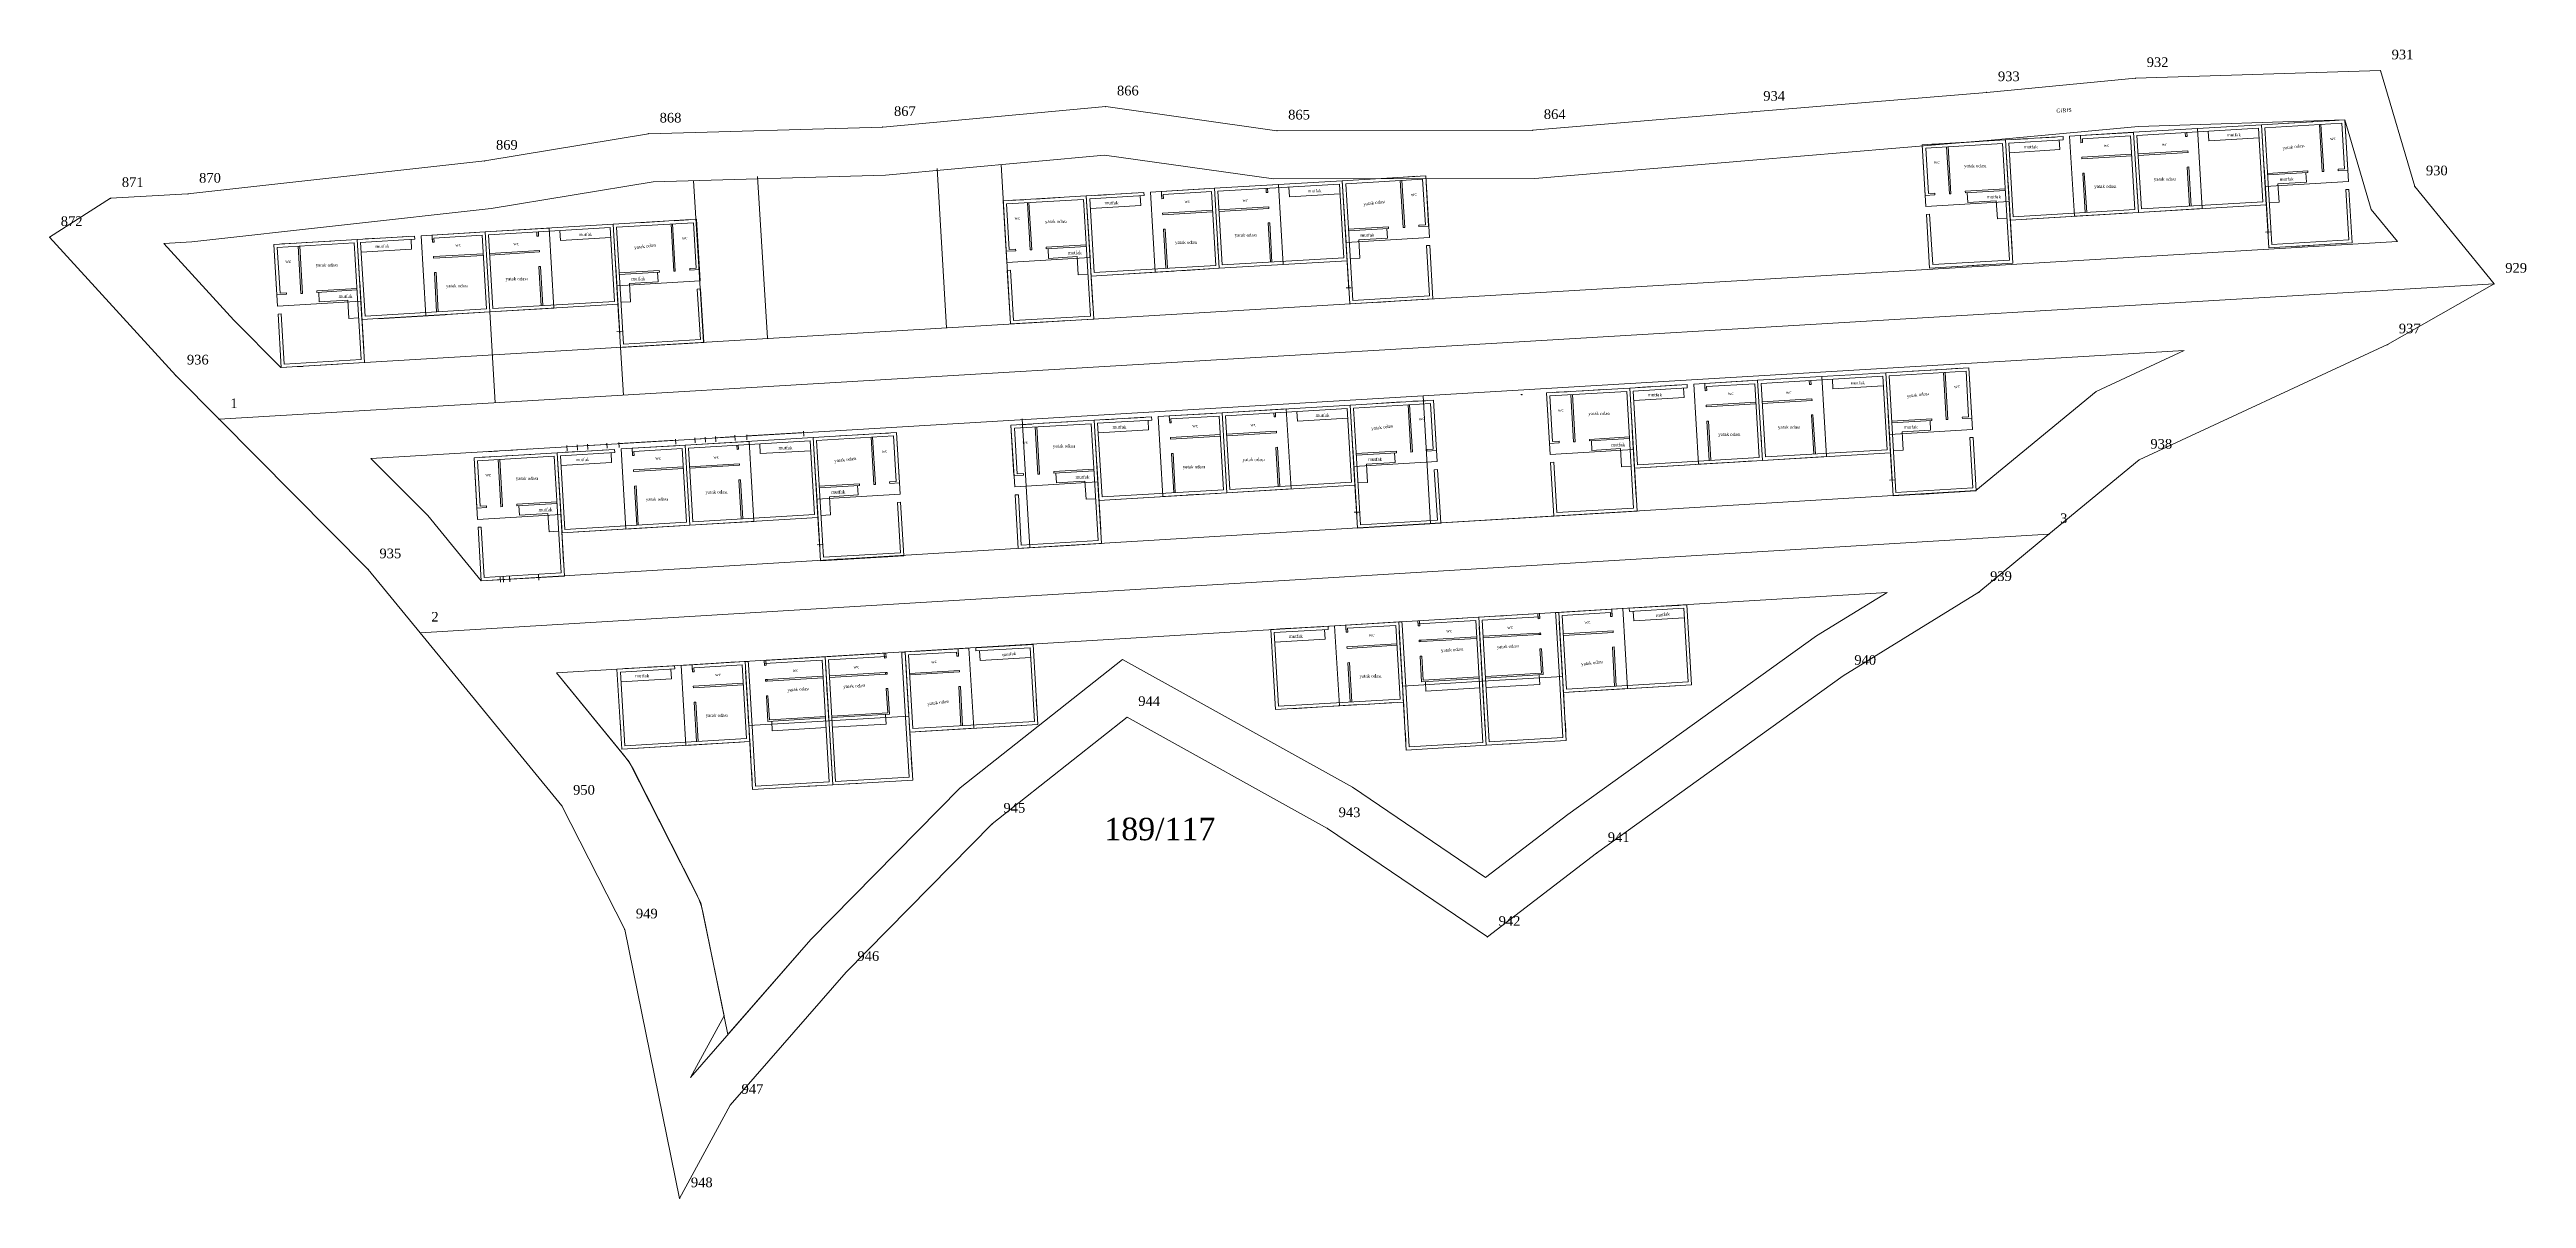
# Model space of a CAD drawing. Header units: metres. Extents: x 566281 to 566551, y 4178515 to 4178592.
# Drawn here: x 566396.6 to 566551.1, y 4178520.4 to 4178592 of the extents above; entities that cross this region are included whole.
import ezdxf

# ---------------------------------------------------------------- set-up
doc = ezdxf.new("R2010")
doc.units = ezdxf.units.M
doc.layers.get('0').update_dxf_attribs({"color": 5, "lineweight": 0})
for name, color, linetype, lineweight in [('ADA_SINIR', 5, 'Continuous', 0), ('ASMAKAT', 30, 'Continuous', 0), ('BAHÇEDUVARI', 3, 'Continuous', 0), ('BINA_115', 1, 'Continuous', 0), ('CEKME_MESAFESI', 2, 'Continuous', 0), ('DUVAR', 18, 'Continuous', 0), ('KOTA', 1, 'Continuous', 0), ('KUZEY_CEKME_117', 4, 'Continuous', 0), ('NOKTA', 7, 'Continuous', 0), ('NOKTA_NO', 8, 'Continuous', 0), ('PARSEL_BOLME', 1, 'Continuous', 0), ('PARSEL_NO', 6, 'Continuous', 0), ('PARSEL_SINIR', 3, 'Continuous', 0), ('TASLAK_DUVAR', 7, 'Continuous', 0), ('TASLAK_GIRIS', 1, 'Continuous', 0), ('TASLAK_KAPI', 1, 'Continuous', 0), ('TASLAK_PENCERE', 3, 'Continuous', 0), ('TEZGAH', 157, 'Continuous', 0), ('YAPI_YAKLASMA_117', 2, 'Continuous', 0), ('YAZI', 132, 'Continuous', 0)]:
    doc.layers.add(name, color=color, linetype=linetype, lineweight=lineweight)
doc.styles.get("Standard").update_dxf_attribs({"font": 'times.ttf'})

msp = doc.modelspace()

# ---------------------------------------------------------------- linework, layer by layer
for p, q in [((566538.19, 4178587.35), (566538.36, 4178584.42)), ((566538.28, 4178587.36), (566538.46, 4178584.42)), ((566514.92, 4178585.97), (566515.1, 4178583.03)), ((566515.02, 4178585.98), (566515.2, 4178583.04)), ((566480.84, 4178583.87), (566481.02, 4178580.93)), ((566480.94, 4178583.87), (566481.12, 4178580.93)), ((566537.46, 4178584.46), (566537.46, 4178584.36)), ((566539.35, 4178584.57), (566539.36, 4178584.47)), ((566457.58, 4178582.48), (566457.75, 4178579.54)), ((566457.68, 4178582.49), (566457.85, 4178579.55)), ((566514.19, 4178583.08), (566514.2, 4178582.98)), ((566516.09, 4178583.19), (566516.1, 4178583.09)), ((566435.35, 4178581.15), (566435.52, 4178578.21)), ((566435.45, 4178581.16), (566435.62, 4178578.22)), ((566480.11, 4178580.97), (566480.12, 4178580.87)), ((566482.01, 4178581.09), (566482.01, 4178580.99)), ((566412.09, 4178579.77), (566412.26, 4178576.83)), ((566412.19, 4178579.77), (566412.36, 4178576.83)), ((566456.85, 4178579.59), (566456.86, 4178579.49)), ((566458.75, 4178579.7), (566458.75, 4178579.6)), ((566434.62, 4178578.26), (566434.63, 4178578.16)), ((566436.52, 4178578.37), (566436.52, 4178578.27)), ((566411.36, 4178576.87), (566411.36, 4178576.77)), ((566413.25, 4178576.99), (566413.26, 4178576.89)), ((566514.74, 4178571.9), (566514.91, 4178568.96)), ((566514.84, 4178571.9), (566515.01, 4178568.96)), ((566481.33, 4178569.88), (566481.5, 4178566.94)), ((566481.43, 4178569.89), (566481.6, 4178566.95)), ((566491.48, 4178570.51), (566491.65, 4178567.57)), ((566491.58, 4178570.52), (566491.75, 4178567.58)), ((566458.07, 4178568.5), (566458.24, 4178565.56)), ((566458.17, 4178568.5), (566458.34, 4178565.56)), ((566514.01, 4178569), (566514.01, 4178568.9)), ((566515.9, 4178569.12), (566515.91, 4178569.02)), ((566424.57, 4178566.47), (566424.74, 4178563.53)), ((566424.67, 4178566.48), (566424.84, 4178563.54)), ((566447.83, 4178567.86), (566448, 4178564.92)), ((566447.93, 4178567.86), (566448.1, 4178564.92)), ((566480.6, 4178566.99), (566480.61, 4178566.89)), ((566482.5, 4178567.1), (566482.5, 4178567)), ((566490.75, 4178567.62), (566490.75, 4178567.52)), ((566492.64, 4178567.73), (566492.65, 4178567.63)), ((566447.1, 4178564.96), (566447.1, 4178564.86)), ((566448.99, 4178565.08), (566449, 4178564.98)), ((566457.34, 4178565.6), (566457.34, 4178565.5)), ((566459.23, 4178565.72), (566459.24, 4178565.62)), ((566423.84, 4178563.58), (566423.84, 4178563.48)), ((566425.73, 4178563.69), (566425.74, 4178563.59))]:
    msp.add_line(p, q)
for points in [[(566518.59, 4178583.34, 0), (566516.09, 4178583.19, 0)], [(566534.96, 4178584.31, 0), (566537.46, 4178584.46, 0)], [(566534.96, 4178584.21, 0), (566537.46, 4178584.36, 0)], [(566539.35, 4178584.57, 0), (566539.75, 4178584.6, 0)], [(566514.19, 4178583.08, 0), (566513.79, 4178583.05, 0)], [(566518.59, 4178583.24, 0), (566516.1, 4178583.09, 0)], [(566539.83, 4178583.3, 0), (566540.03, 4178583.31, 0)], [(566477.61, 4178580.83, 0), (566480.11, 4178580.97, 0)], [(566477.62, 4178580.73, 0), (566480.12, 4178580.87, 0)], [(566482.01, 4178581.09, 0), (566482.41, 4178581.11, 0)], [(566513.87, 4178581.76, 0), (566513.67, 4178581.74, 0)], [(566456.85, 4178579.59, 0), (566456.45, 4178579.57, 0)], [(566461.24, 4178579.85, 0), (566458.75, 4178579.7, 0)], [(566461.25, 4178579.75, 0), (566458.75, 4178579.6, 0)], [(566482.49, 4178579.81, 0), (566482.69, 4178579.82, 0)], [(566432.12, 4178578.11, 0), (566434.62, 4178578.26, 0)], [(566432.13, 4178578.01, 0), (566434.63, 4178578.16, 0)], [(566436.52, 4178578.37, 0), (566436.92, 4178578.39, 0)], [(566456.53, 4178578.27, 0), (566456.33, 4178578.26, 0)], [(566411.36, 4178576.87, 0), (566410.96, 4178576.85, 0)], [(566415.75, 4178577.14, 0), (566413.25, 4178576.99, 0)], [(566415.76, 4178577.04, 0), (566413.26, 4178576.89, 0)], [(566436.99, 4178577.1, 0), (566437.19, 4178577.11, 0)], [(566411.04, 4178575.55, 0), (566410.84, 4178575.54, 0)], [(566511.51, 4178568.86, 0), (566514.01, 4178569, 0)], [(566511.52, 4178568.76, 0), (566514.01, 4178568.9, 0)], [(566515.9, 4178569.12, 0), (566516.3, 4178569.14, 0)], [(566478.1, 4178566.84, 0), (566480.6, 4178566.99, 0)], [(566478.11, 4178566.74, 0), (566480.61, 4178566.89, 0)], [(566482.5, 4178567.1, 0), (566482.9, 4178567.12, 0)], [(566490.75, 4178567.62, 0), (566490.35, 4178567.6, 0)], [(566495.14, 4178567.88, 0), (566492.64, 4178567.73, 0)], [(566495.15, 4178567.78, 0), (566492.65, 4178567.63, 0)], [(566516.38, 4178567.84, 0), (566516.58, 4178567.85, 0)], [(566444.6, 4178564.81, 0), (566447.1, 4178564.96, 0)], [(566444.61, 4178564.71, 0), (566447.1, 4178564.86, 0)], [(566448.99, 4178565.08, 0), (566449.39, 4178565.1, 0)], [(566457.34, 4178565.6, 0), (566456.94, 4178565.58, 0)], [(566461.73, 4178565.86, 0), (566459.23, 4178565.72, 0)], [(566461.74, 4178565.76, 0), (566459.24, 4178565.62, 0)], [(566482.97, 4178565.83, 0), (566483.17, 4178565.84, 0)], [(566490.42, 4178566.3, 0), (566490.22, 4178566.29, 0)], [(566423.84, 4178563.58, 0), (566423.44, 4178563.56, 0)], [(566428.23, 4178563.84, 0), (566425.73, 4178563.69, 0)], [(566428.24, 4178563.74, 0), (566425.74, 4178563.59, 0)], [(566449.47, 4178563.8, 0), (566449.67, 4178563.81, 0)], [(566457.02, 4178564.28, 0), (566456.82, 4178564.27, 0)], [(566423.51, 4178562.26, 0), (566423.31, 4178562.25, 0)]]:
    msp.add_polyline3d(points)
at = {"layer": 'ADA_SINIR'}
msp.add_polyline3d([(566396.58, 4178580.33, 0), (566400.39, 4178582.76, 0), (566405.21, 4178583.03, 0), (566423.73, 4178585.09, 0), (566433.94, 4178586.78, 0), (566448.56, 4178587.19, 0), (566462.47, 4178588.47, 0), (566473.15, 4178586.97, 0), (566489.1, 4178587, 0), (566502.79, 4178588.14, 0), (566517.43, 4178589.36, 0), (566526.71, 4178590.24, 0), (566541.99, 4178590.72, 0), (566544.13, 4178583.49, 0), (566549.08, 4178577.42, 0), (566542.44, 4178573.64, 0), (566526.94, 4178566.45, 0), (566521.31, 4178561.81, 0), (566516.94, 4178558.2, 0), (566508.47, 4178552.98, 0), (566493.09, 4178541.93, 0), (566486.28, 4178536.71, 0), (566476.3, 4178543.48, 0), (566463.8, 4178550.41, 0), (566455.39, 4178543.76, 0), (566446.28, 4178534.52, 0), (566439.05, 4178526.23, 0), (566435.89, 4178520.41, 0), (566432.46, 4178537.17, 0), (566428.54, 4178544.88, 0), (566419.7, 4178555.67, 0), (566416.46, 4178559.62, 0), (566407.16, 4178568.98, 0), (566404.45, 4178571.7, 0), (566396.58, 4178580.33, 0)], close=True, dxfattribs=at)
at = {"layer": 'ASMAKAT'}
for points in [[(566522.9, 4178581.64, 0), (566526.89, 4178581.87, 0), (566526.59, 4178586.87, 0), (566522.6, 4178586.63, 0), (566522.9, 4178581.64, 0)], [(566526.89, 4178581.87, 0), (566530.88, 4178582.11, 0), (566530.59, 4178587.1, 0), (566526.59, 4178586.87, 0), (566526.89, 4178581.87, 0)], [(566540, 4178583.81, 0), (566534.81, 4178583.5, 0), (566534.58, 4178587.34, 0), (566539.77, 4178587.65, 0), (566540, 4178583.81, 0)], [(566540, 4178583.81, 0), (566534.81, 4178583.5, 0), (566534.58, 4178587.34, 0), (566539.77, 4178587.65, 0), (566540, 4178583.81, 0)], [(566513.64, 4178582.24, 0), (566518.83, 4178582.55, 0), (566518.61, 4178586.39, 0), (566513.41, 4178586.08, 0), (566513.64, 4178582.24, 0)], [(566513.64, 4178582.24, 0), (566518.83, 4178582.55, 0), (566518.61, 4178586.39, 0), (566513.41, 4178586.08, 0), (566513.64, 4178582.24, 0)], [(566465.55, 4178578.15, 0), (566469.55, 4178578.39, 0), (566469.25, 4178583.38, 0), (566465.26, 4178583.14, 0), (566465.55, 4178578.15, 0)], [(566469.55, 4178578.39, 0), (566473.54, 4178578.62, 0), (566473.24, 4178583.62, 0), (566469.25, 4178583.38, 0), (566469.55, 4178578.39, 0)], [(566482.66, 4178580.32, 0), (566477.46, 4178580.01, 0), (566477.23, 4178583.85, 0), (566482.43, 4178584.16, 0), (566482.66, 4178580.32, 0)], [(566482.66, 4178580.32, 0), (566477.46, 4178580.01, 0), (566477.23, 4178583.85, 0), (566482.43, 4178584.16, 0), (566482.66, 4178580.32, 0)], [(566456.3, 4178578.76, 0), (566461.49, 4178579.06, 0), (566461.26, 4178582.9, 0), (566456.07, 4178582.59, 0), (566456.3, 4178578.76, 0)], [(566456.3, 4178578.76, 0), (566461.49, 4178579.06, 0), (566461.26, 4178582.9, 0), (566456.07, 4178582.59, 0), (566456.3, 4178578.76, 0)], [(566420.06, 4178575.43, 0), (566424.05, 4178575.67, 0), (566423.76, 4178580.66, 0), (566419.76, 4178580.42, 0), (566420.06, 4178575.43, 0)], [(566424.05, 4178575.67, 0), (566428.05, 4178575.91, 0), (566427.75, 4178580.9, 0), (566423.76, 4178580.66, 0), (566424.05, 4178575.67, 0)], [(566437.16, 4178577.61, 0), (566431.97, 4178577.3, 0), (566431.74, 4178581.14, 0), (566436.94, 4178581.45, 0), (566437.16, 4178577.61, 0)], [(566437.16, 4178577.61, 0), (566431.97, 4178577.3, 0), (566431.74, 4178581.14, 0), (566436.94, 4178581.45, 0), (566437.16, 4178577.61, 0)], [(566410.81, 4178576.04, 0), (566416, 4178576.35, 0), (566415.77, 4178580.19, 0), (566410.58, 4178579.88, 0), (566410.81, 4178576.04, 0)], [(566410.81, 4178576.04, 0), (566416, 4178576.35, 0), (566415.77, 4178580.19, 0), (566410.58, 4178579.88, 0), (566410.81, 4178576.04, 0)], [(566499.45, 4178566.18, 0), (566503.44, 4178566.42, 0), (566503.14, 4178571.41, 0), (566499.15, 4178571.17, 0), (566499.45, 4178566.18, 0)], [(566503.44, 4178566.42, 0), (566507.43, 4178566.65, 0), (566507.14, 4178571.64, 0), (566503.14, 4178571.41, 0), (566503.44, 4178566.42, 0)], [(566516.55, 4178568.35, 0), (566511.36, 4178568.04, 0), (566511.13, 4178571.88, 0), (566516.32, 4178572.19, 0), (566516.55, 4178568.35, 0)], [(566516.55, 4178568.35, 0), (566511.36, 4178568.04, 0), (566511.13, 4178571.88, 0), (566516.32, 4178572.19, 0), (566516.55, 4178568.35, 0)], [(566470.03, 4178564.4, 0), (566474.03, 4178564.64, 0), (566473.73, 4178569.63, 0), (566469.74, 4178569.39, 0), (566470.03, 4178564.4, 0)], [(566483.14, 4178566.34, 0), (566477.95, 4178566.03, 0), (566477.72, 4178569.87, 0), (566482.91, 4178570.17, 0), (566483.14, 4178566.34, 0)], [(566483.14, 4178566.34, 0), (566477.95, 4178566.03, 0), (566477.72, 4178569.87, 0), (566482.91, 4178570.17, 0), (566483.14, 4178566.34, 0)], [(566490.19, 4178566.79, 0), (566495.39, 4178567.09, 0), (566495.16, 4178570.93, 0), (566489.97, 4178570.62, 0), (566490.19, 4178566.79, 0)], [(566490.19, 4178566.79, 0), (566495.39, 4178567.09, 0), (566495.16, 4178570.93, 0), (566489.97, 4178570.62, 0), (566490.19, 4178566.79, 0)], [(566449.64, 4178564.31, 0), (566444.45, 4178564, 0), (566444.22, 4178567.84, 0), (566449.41, 4178568.15, 0), (566449.64, 4178564.31, 0)], [(566449.64, 4178564.31, 0), (566444.45, 4178564, 0), (566444.22, 4178567.84, 0), (566449.41, 4178568.15, 0), (566449.64, 4178564.31, 0)], [(566456.79, 4178564.77, 0), (566461.98, 4178565.08, 0), (566461.75, 4178568.92, 0), (566456.56, 4178568.61, 0), (566456.79, 4178564.77, 0)], [(566456.79, 4178564.77, 0), (566461.98, 4178565.08, 0), (566461.75, 4178568.92, 0), (566456.56, 4178568.61, 0), (566456.79, 4178564.77, 0)], [(566466.04, 4178564.16, 0), (566470.03, 4178564.4, 0), (566469.74, 4178569.39, 0), (566465.74, 4178569.15, 0), (566466.04, 4178564.16, 0)], [(566423.28, 4178562.74, 0), (566428.48, 4178563.05, 0), (566428.25, 4178566.89, 0), (566423.06, 4178566.58, 0), (566423.28, 4178562.74, 0)], [(566423.28, 4178562.74, 0), (566428.48, 4178563.05, 0), (566428.25, 4178566.89, 0), (566423.06, 4178566.58, 0), (566423.28, 4178562.74, 0)], [(566432.54, 4178562.14, 0), (566436.53, 4178562.37, 0), (566436.23, 4178567.37, 0), (566432.24, 4178567.13, 0), (566432.54, 4178562.14, 0)], [(566436.53, 4178562.37, 0), (566440.52, 4178562.61, 0), (566440.23, 4178567.6, 0), (566436.23, 4178567.37, 0), (566436.53, 4178562.37, 0)], [(566495.02, 4178552.19, 0), (566491.03, 4178551.95, 0), (566490.73, 4178556.94, 0), (566494.72, 4178557.18, 0), (566495.02, 4178552.19, 0)], [(566477.05, 4178551.12, 0), (566481.04, 4178551.35, 0), (566480.75, 4178556.35, 0), (566476.75, 4178556.11, 0), (566477.05, 4178551.12, 0)], [(566454.24, 4178549.72, 0), (566450.25, 4178549.48, 0), (566449.95, 4178554.48, 0), (566453.94, 4178554.71, 0), (566454.24, 4178549.72, 0)], [(566436.27, 4178548.65, 0), (566440.27, 4178548.89, 0), (566439.97, 4178553.88, 0), (566435.98, 4178553.64, 0), (566436.27, 4178548.65, 0)]]:
    msp.add_polyline3d(points, close=True, dxfattribs=at)
for points in [[(566481.94, 4178556.42, 0), (566485.74, 4178556.64, 0), (566485.98, 4178552.65, 0), (566485.98, 4178552.65, 0), (566480.98, 4178552.35, 0), (566480.75, 4178556.35, 0), (566480.95, 4178556.36, 0)], [(566489.53, 4178556.87, 0), (566485.74, 4178556.64, 0), (566485.98, 4178552.65, 0), (566485.98, 4178552.65, 0), (566490.97, 4178552.95, 0), (566490.73, 4178556.94, 0), (566490.53, 4178556.93, 0)], [(566441.17, 4178553.95, 0), (566444.96, 4178554.18, 0), (566445.2, 4178550.19, 0), (566445.2, 4178550.19, 0), (566440.21, 4178549.89, 0), (566439.97, 4178553.88, 0), (566440.17, 4178553.89, 0)], [(566448.75, 4178554.4, 0), (566444.96, 4178554.18, 0), (566445.2, 4178550.19, 0), (566445.2, 4178550.19, 0), (566450.19, 4178550.48, 0), (566449.95, 4178554.48, 0), (566449.75, 4178554.46, 0)]]:
    msp.add_polyline3d(points, dxfattribs=at)
at = {"layer": 'BAHÇEDUVARI'}
for p, q in [((566424.05, 4178575.67), (566424.39, 4178570)), ((566432.2, 4178573.46), (566432.38, 4178570.48))]:
    msp.add_line(p, q, dxfattribs=at)
for points in [[(566441.37, 4178574.03, 0), (566440.75, 4178584.11, 0)], [(566452.53, 4178574.68, 0), (566451.95, 4178584.62, 0)]]:
    msp.add_polyline3d(points, dxfattribs=at)
at = {"layer": 'BINA_115'}
for p, q in [((566534.58, 4178587.34), (566539.77, 4178587.65)), ((566535.03, 4178579.66), (566534.58, 4178587.34)), ((566518.61, 4178586.39), (566513.41, 4178586.08)), ((566519.06, 4178578.71), (566518.61, 4178586.39)), ((566477.23, 4178583.85), (566482.43, 4178584.16)), ((566477.69, 4178576.18), (566477.23, 4178583.85)), ((566461.26, 4178582.9), (566456.07, 4178582.59)), ((566461.72, 4178575.23), (566461.26, 4178582.9)), ((566431.74, 4178581.14), (566436.94, 4178581.45)), ((566432.2, 4178573.46), (566431.74, 4178581.14)), ((566415.77, 4178580.19), (566410.58, 4178579.88)), ((566416.23, 4178572.51), (566415.77, 4178580.19)), ((566513.87, 4178578.4), (566519.06, 4178578.71)), ((566540.23, 4178579.97), (566535.03, 4178579.66)), ((566482.88, 4178576.49), (566477.69, 4178576.18)), ((566456.53, 4178574.92), (566461.72, 4178575.23)), ((566437.39, 4178573.77), (566432.2, 4178573.46)), ((566411.04, 4178572.2), (566416.23, 4178572.51)), ((566511.13, 4178571.88), (566516.32, 4178572.19)), ((566511.59, 4178564.21), (566511.13, 4178571.88)), ((566477.72, 4178569.87), (566482.91, 4178570.17)), ((566478.18, 4178562.19), (566477.72, 4178569.87)), ((566495.16, 4178570.93), (566489.97, 4178570.62)), ((566495.62, 4178563.26), (566495.16, 4178570.93)), ((566444.22, 4178567.84), (566449.41, 4178568.15)), ((566461.75, 4178568.92), (566456.56, 4178568.61)), ((566462.21, 4178561.24), (566461.75, 4178568.92)), ((566428.25, 4178566.89), (566423.06, 4178566.58)), ((566428.71, 4178559.21), (566428.25, 4178566.89)), ((566444.68, 4178560.16), (566444.22, 4178567.84)), ((566490.42, 4178562.95), (566495.62, 4178563.26)), ((566516.78, 4178564.51), (566511.59, 4178564.21)), ((566483.37, 4178562.5), (566478.18, 4178562.19)), ((566449.87, 4178560.47), (566444.68, 4178560.16)), ((566457.01, 4178560.93), (566462.21, 4178561.24)), ((566423.51, 4178558.91), (566428.71, 4178559.21))]:
    msp.add_line(p, q, dxfattribs=at)
for points in [[(566523.28, 4178586.67, 0), (566526.59, 4178586.87, 0), (566526.89, 4178581.87, 0), (566518.9, 4178581.4, 0), (566518.9, 4178581.4, 0), (566518.61, 4178586.39, 0), (566522.19, 4178586.6, 0)], [(566465.94, 4178583.18, 0), (566469.25, 4178583.38, 0), (566469.55, 4178578.39, 0), (566461.56, 4178577.91, 0), (566461.56, 4178577.91, 0), (566461.26, 4178582.9, 0), (566464.84, 4178583.12, 0)], [(566420.45, 4178580.46, 0), (566423.76, 4178580.66, 0), (566424.05, 4178575.67, 0), (566416.07, 4178575.2, 0), (566416.07, 4178575.2, 0), (566415.77, 4178580.19, 0), (566419.35, 4178580.4, 0)], [(566499.84, 4178571.21, 0), (566503.14, 4178571.41, 0), (566503.44, 4178566.42, 0), (566495.46, 4178565.94, 0), (566495.46, 4178565.94, 0), (566495.16, 4178570.93, 0), (566498.74, 4178571.15, 0)], [(566466.43, 4178569.19, 0), (566469.74, 4178569.39, 0), (566470.03, 4178564.4, 0), (566462.05, 4178563.92, 0), (566462.05, 4178563.92, 0), (566461.75, 4178568.92, 0), (566465.33, 4178569.13, 0)], [(566432.93, 4178567.17, 0), (566436.23, 4178567.37, 0), (566436.53, 4178562.37, 0), (566428.55, 4178561.9, 0), (566428.55, 4178561.9, 0), (566428.25, 4178566.89, 0), (566431.83, 4178567.1, 0)], [(566494.04, 4178557.14, 0), (566490.73, 4178556.94, 0), (566491.03, 4178551.95, 0), (566499.01, 4178552.42, 0), (566499.01, 4178552.42, 0), (566498.72, 4178557.41, 0), (566495.13, 4178557.2, 0)], [(566477.44, 4178556.15, 0), (566480.75, 4178556.35, 0), (566481.04, 4178551.35, 0), (566473.06, 4178550.88, 0), (566473.06, 4178550.88, 0), (566472.76, 4178555.87, 0), (566476.34, 4178556.08, 0)], [(566480.95, 4178556.36, 0), (566480.75, 4178556.35, 0), (566480.94, 4178553.04, 0)], [(566481.01, 4178551.94, 0), (566481.22, 4178548.36, 0), (566486.21, 4178548.66, 0), (566486.21, 4178548.66, 0), (566485.74, 4178556.64, 0), (566481.94, 4178556.42, 0)], [(566490.99, 4178552.53, 0), (566491.2, 4178548.95, 0), (566486.21, 4178548.66, 0), (566486.21, 4178548.66, 0), (566485.74, 4178556.64, 0), (566489.53, 4178556.87, 0)], [(566490.53, 4178556.93, 0), (566490.73, 4178556.94, 0), (566490.93, 4178553.63, 0)], [(566440.23, 4178549.48, 0), (566440.44, 4178545.9, 0), (566445.44, 4178546.19, 0), (566445.44, 4178546.19, 0), (566444.96, 4178554.18, 0), (566441.17, 4178553.95, 0)], [(566450.21, 4178550.07, 0), (566450.43, 4178546.49, 0), (566445.44, 4178546.19, 0), (566445.44, 4178546.19, 0), (566444.96, 4178554.18, 0), (566448.75, 4178554.4, 0)], [(566449.75, 4178554.46, 0), (566449.95, 4178554.48, 0), (566450.15, 4178551.17, 0)], [(566453.26, 4178554.67, 0), (566449.95, 4178554.48, 0), (566450.25, 4178549.48, 0), (566458.23, 4178549.96, 0), (566458.23, 4178549.96, 0), (566457.94, 4178554.95, 0), (566454.36, 4178554.74, 0)], [(566436.66, 4178553.68, 0), (566439.97, 4178553.88, 0), (566440.27, 4178548.89, 0), (566432.28, 4178548.42, 0), (566432.28, 4178548.42, 0), (566431.98, 4178553.41, 0), (566435.56, 4178553.62, 0)], [(566440.17, 4178553.89, 0), (566439.97, 4178553.88, 0), (566440.17, 4178550.57, 0)]]:
    msp.add_polyline3d(points, dxfattribs=at)
at = {"layer": 'CEKME_MESAFESI'}
for points in [[(566405.46, 4178580.04, 0), (566424.14, 4178582.12, 0), (566434.23, 4178583.79, 0), (566448.74, 4178584.19, 0), (566462.4, 4178585.45, 0), (566472.94, 4178583.97, 0), (566489.23, 4178584, 0), (566502.83, 4178585.13, 0), (566517.7, 4178586.37, 0), (566526.9, 4178587.24, 0), (566539.77, 4178587.65, 0), (566541.42, 4178582.06, 0), (566543.05, 4178580.07, 0), (566411, 4178572.21, 0), (566408.07, 4178575.15, 0), (566403.7, 4178579.94, 0), (566405.46, 4178580.04, 0)], [(566423.51, 4178558.91, 0), (566420.17, 4178562.98, 0), (566416.63, 4178566.54, 0), (566529.75, 4178573.27, 0), (566524.25, 4178570.72, 0), (566516.76, 4178564.54, 0), (566423.51, 4178558.91, 0)], [(566486.17, 4178540.41, 0), (566477.87, 4178546.04, 0), (566463.51, 4178554, 0), (566453.38, 4178546, 0), (566444.08, 4178536.56, 0), (566436.57, 4178527.95, 0), (566438.66, 4178531.8, 0), (566437.22, 4178538.83, 0), (566432.75, 4178547.63, 0), (566428.21, 4178553.18, 0), (566511.21, 4178558.19, 0), (566506.81, 4178555.48, 0), (566491.3, 4178544.34, 0), (566486.17, 4178540.41, 0)]]:
    msp.add_polyline3d(points, close=True, dxfattribs=at)
at = {"layer": 'DUVAR'}
for p, q in [((566522.19, 4178586.6), (566522.2, 4178586.4)), ((566523.28, 4178586.67), (566523.31, 4178586.22)), ((566523.3, 4178586.47), (566523.31, 4178586.22)), ((566523.4, 4178586.47), (566523.41, 4178586.23)), ((566529.81, 4178586.86), (566529.83, 4178586.6)), ((566529.93, 4178586.61), (566529.83, 4178586.6)), ((566529.91, 4178586.86), (566529.93, 4178586.61)), ((566531.24, 4178586.94), (566531.28, 4178586.34)), ((566534.43, 4178586.52), (566531.28, 4178586.34)), ((566518.85, 4178585.6), (566522, 4178585.79)), ((566521.96, 4178586.39), (566522, 4178585.79)), ((566523.31, 4178586.22), (566523.41, 4178586.23)), ((566523.36, 4178585.32), (566526.47, 4178585.51)), ((566523.36, 4178585.32), (566523.37, 4178585.22)), ((566523.37, 4178585.22), (566526.48, 4178585.41)), ((566529.98, 4178585.71), (566526.87, 4178585.52)), ((566529.99, 4178585.61), (566526.88, 4178585.42)), ((566529.98, 4178585.71), (566529.99, 4178585.61)), ((566472.47, 4178583.37), (566472.48, 4178583.11)), ((566472.57, 4178583.37), (566472.58, 4178583.12)), ((566473.9, 4178583.45), (566473.94, 4178582.85)), ((566523.42, 4178584.32), (566523.52, 4178584.33)), ((566523.42, 4178584.32), (566523.57, 4178581.88)), ((566523.52, 4178584.33), (566523.67, 4178581.88)), ((566530.04, 4178584.71), (566529.94, 4178584.7)), ((566529.94, 4178584.7), (566530.08, 4178582.26)), ((566530.04, 4178584.71), (566530.18, 4178582.27)), ((566538.46, 4178584.42), (566538.36, 4178584.42)), ((566538.46, 4178584.42), (566538.36, 4178584.42)), ((566539.96, 4178584.51), (566539.36, 4178584.47)), ((566461.51, 4178582.12), (566464.66, 4178582.3)), ((566464.62, 4178582.9), (566464.66, 4178582.3)), ((566464.84, 4178583.12), (566464.86, 4178582.92)), ((566465.94, 4178583.18), (566465.97, 4178582.73)), ((566465.95, 4178582.98), (566465.97, 4178582.73)), ((566465.97, 4178582.73), (566466.07, 4178582.74)), ((566466.02, 4178581.83), (566469.13, 4178582.02)), ((566466.02, 4178581.83), (566466.03, 4178581.73)), ((566466.03, 4178581.73), (566469.13, 4178581.92)), ((566466.05, 4178582.99), (566466.07, 4178582.74)), ((566472.64, 4178582.22), (566469.53, 4178582.04)), ((566472.64, 4178582.12), (566469.54, 4178581.94)), ((566472.58, 4178583.12), (566472.48, 4178583.11)), ((566472.64, 4178582.22), (566472.64, 4178582.12)), ((566477.08, 4178583.04), (566473.94, 4178582.85)), ((566513.6, 4178582.94), (566514.2, 4178582.98)), ((566515.1, 4178583.03), (566515.2, 4178583.04)), ((566515.1, 4178583.03), (566515.2, 4178583.04)), ((566419.35, 4178580.4), (566419.36, 4178580.2)), ((566420.45, 4178580.46), (566420.48, 4178580.02)), ((566420.46, 4178580.27), (566420.48, 4178580.02)), ((566420.56, 4178580.27), (566420.58, 4178580.02)), ((566426.98, 4178580.65), (566426.99, 4178580.4)), ((566427.09, 4178580.4), (566426.99, 4178580.4)), ((566427.08, 4178580.66), (566427.09, 4178580.4)), ((566428.41, 4178580.74), (566428.45, 4178580.13)), ((566431.59, 4178580.32), (566428.45, 4178580.13)), ((566466.08, 4178580.84), (566466.18, 4178580.84)), ((566466.08, 4178580.84), (566466.23, 4178578.39)), ((566466.18, 4178580.84), (566466.33, 4178578.4)), ((566472.7, 4178581.22), (566472.6, 4178581.22)), ((566472.6, 4178581.22), (566472.74, 4178578.78)), ((566472.7, 4178581.22), (566472.84, 4178578.78)), ((566481.12, 4178580.93), (566481.02, 4178580.93)), ((566481.12, 4178580.93), (566481.02, 4178580.93)), ((566482.61, 4178581.02), (566482.01, 4178580.99)), ((566416.02, 4178579.4), (566419.16, 4178579.59)), ((566419.13, 4178580.19), (566419.16, 4178579.59)), ((566420.48, 4178580.02), (566420.58, 4178580.02)), ((566420.53, 4178579.12), (566423.64, 4178579.3)), ((566420.53, 4178579.12), (566420.54, 4178579.02)), ((566420.54, 4178579.02), (566423.64, 4178579.2)), ((566427.14, 4178579.51), (566424.04, 4178579.32)), ((566427.15, 4178579.41), (566424.04, 4178579.22)), ((566427.14, 4178579.51), (566427.15, 4178579.41)), ((566456.26, 4178579.46), (566456.86, 4178579.49)), ((566457.75, 4178579.54), (566457.85, 4178579.55)), ((566457.75, 4178579.54), (566457.85, 4178579.55)), ((566420.59, 4178578.12), (566420.69, 4178578.13)), ((566420.59, 4178578.12), (566420.73, 4178575.67)), ((566420.69, 4178578.13), (566420.83, 4178575.68)), ((566427.2, 4178578.51), (566427.1, 4178578.5)), ((566427.1, 4178578.5), (566427.25, 4178576.06)), ((566427.2, 4178578.51), (566427.35, 4178576.07)), ((566435.62, 4178578.22), (566435.52, 4178578.21)), ((566435.62, 4178578.22), (566435.52, 4178578.21)), ((566437.12, 4178578.31), (566436.52, 4178578.27)), ((566410.77, 4178576.74), (566411.36, 4178576.77)), ((566412.26, 4178576.83), (566412.36, 4178576.83)), ((566412.26, 4178576.83), (566412.36, 4178576.83)), ((566498.74, 4178571.15), (566498.75, 4178570.95)), ((566499.84, 4178571.21), (566499.86, 4178570.76)), ((566499.85, 4178571.01), (566499.86, 4178570.76)), ((566499.95, 4178571.02), (566499.96, 4178570.77)), ((566506.36, 4178571.4), (566506.38, 4178571.14)), ((566506.48, 4178571.15), (566506.38, 4178571.14)), ((566506.46, 4178571.4), (566506.48, 4178571.15)), ((566507.8, 4178571.48), (566507.83, 4178570.88)), ((566510.98, 4178571.07), (566507.83, 4178570.88)), ((566474.39, 4178569.47), (566474.43, 4178568.86)), ((566495.41, 4178570.15), (566498.55, 4178570.33)), ((566498.52, 4178570.93), (566498.55, 4178570.33)), ((566499.86, 4178570.76), (566499.96, 4178570.77)), ((566499.92, 4178569.86), (566503.02, 4178570.05)), ((566499.92, 4178569.76), (566503.03, 4178569.95)), ((566499.92, 4178569.86), (566499.92, 4178569.76)), ((566506.53, 4178570.25), (566503.43, 4178570.07)), ((566506.54, 4178570.15), (566503.43, 4178569.97)), ((566506.53, 4178570.25), (566506.54, 4178570.15)), ((566462, 4178568.13), (566465.14, 4178568.32)), ((566465.11, 4178568.91), (566465.14, 4178568.32)), ((566465.33, 4178569.13), (566465.34, 4178568.93)), ((566466.43, 4178569.19), (566466.46, 4178568.75)), ((566466.44, 4178568.99), (566466.46, 4178568.75)), ((566466.46, 4178568.75), (566466.56, 4178568.75)), ((566466.51, 4178567.85), (566469.62, 4178568.03)), ((566466.52, 4178567.75), (566469.62, 4178567.93)), ((566466.54, 4178569), (566466.56, 4178568.75)), ((566473.12, 4178568.23), (566470.02, 4178568.05)), ((566473.13, 4178568.13), (566470.02, 4178567.95)), ((566472.96, 4178569.38), (566472.97, 4178569.13)), ((566473.07, 4178569.13), (566472.97, 4178569.13)), ((566473.06, 4178569.39), (566473.07, 4178569.13)), ((566473.12, 4178568.23), (566473.13, 4178568.13)), ((566477.57, 4178569.05), (566474.43, 4178568.86)), ((566499.98, 4178568.87), (566500.08, 4178568.87)), ((566499.98, 4178568.87), (566500.12, 4178566.42)), ((566500.08, 4178568.87), (566500.22, 4178566.43)), ((566506.59, 4178569.25), (566506.49, 4178569.25)), ((566506.49, 4178569.25), (566506.64, 4178566.81)), ((566506.59, 4178569.25), (566506.74, 4178566.81)), ((566515.01, 4178568.96), (566514.91, 4178568.96)), ((566515.01, 4178568.96), (566514.91, 4178568.96)), ((566516.51, 4178569.05), (566515.91, 4178569.02)), ((566431.61, 4178566.89), (566431.64, 4178566.29)), ((566431.83, 4178567.1), (566431.84, 4178566.9)), ((566432.93, 4178567.17), (566432.95, 4178566.72)), ((566432.94, 4178566.97), (566432.95, 4178566.72)), ((566432.95, 4178566.72), (566433.05, 4178566.73)), ((566433.04, 4178566.98), (566433.05, 4178566.73)), ((566439.45, 4178567.36), (566439.47, 4178567.1)), ((566439.57, 4178567.11), (566439.47, 4178567.1)), ((566439.55, 4178567.36), (566439.57, 4178567.11)), ((566440.89, 4178567.44), (566440.92, 4178566.84)), ((566444.07, 4178567.02), (566440.92, 4178566.84)), ((566466.51, 4178567.85), (566466.52, 4178567.75)), ((566466.57, 4178566.85), (566466.67, 4178566.85)), ((566466.57, 4178566.85), (566466.71, 4178564.4)), ((566466.67, 4178566.85), (566466.81, 4178564.41)), ((566473.18, 4178567.24), (566473.08, 4178567.23)), ((566473.08, 4178567.23), (566473.23, 4178564.79)), ((566473.18, 4178567.24), (566473.33, 4178564.8)), ((566481.6, 4178566.95), (566481.5, 4178566.94)), ((566481.6, 4178566.95), (566481.5, 4178566.94)), ((566483.1, 4178567.04), (566482.5, 4178567)), ((566490.15, 4178567.48), (566490.75, 4178567.52)), ((566491.65, 4178567.57), (566491.75, 4178567.58)), ((566491.65, 4178567.57), (566491.75, 4178567.58)), ((566428.5, 4178566.1), (566431.64, 4178566.29)), ((566433.01, 4178565.82), (566436.11, 4178566.01)), ((566433.01, 4178565.72), (566436.12, 4178565.91)), ((566433.01, 4178565.82), (566433.01, 4178565.72)), ((566433.07, 4178564.82), (566433.17, 4178564.83)), ((566433.07, 4178564.82), (566433.21, 4178562.38)), ((566433.17, 4178564.83), (566433.31, 4178562.38)), ((566439.62, 4178566.21), (566436.51, 4178566.02)), ((566439.63, 4178566.11), (566436.52, 4178565.93)), ((566439.68, 4178565.21), (566439.58, 4178565.21)), ((566439.58, 4178565.21), (566439.73, 4178562.77)), ((566439.62, 4178566.21), (566439.63, 4178566.11)), ((566439.68, 4178565.21), (566439.83, 4178562.77)), ((566448.1, 4178564.92), (566448, 4178564.92)), ((566448.1, 4178564.92), (566448, 4178564.92)), ((566449.6, 4178565.01), (566449, 4178564.98)), ((566456.74, 4178565.47), (566457.34, 4178565.5)), ((566458.24, 4178565.56), (566458.34, 4178565.56)), ((566458.24, 4178565.56), (566458.34, 4178565.56)), ((566423.24, 4178563.44), (566423.84, 4178563.48)), ((566424.74, 4178563.53), (566424.84, 4178563.54)), ((566424.74, 4178563.53), (566424.84, 4178563.54)), ((566494.04, 4178557.14), (566494.06, 4178556.69)), ((566495.13, 4178557.2), (566495.15, 4178557)), ((566476.12, 4178555.87), (566476.15, 4178555.27)), ((566476.34, 4178556.08), (566476.35, 4178555.88)), ((566477.44, 4178556.15), (566477.47, 4178555.7)), ((566477.45, 4178555.95), (566477.47, 4178555.7)), ((566477.47, 4178555.7), (566477.57, 4178555.71)), ((566477.55, 4178555.96), (566477.57, 4178555.71)), ((566480.96, 4178556.16), (566480.95, 4178556.36)), ((566481.96, 4178556.11), (566481.94, 4178556.42)), ((566482.06, 4178556.11), (566481.96, 4178556.11)), ((566482.04, 4178556.42), (566482.06, 4178556.11)), ((566489.5, 4178555.65), (566486.01, 4178555.45)), ((566489.51, 4178555.56), (566486.02, 4178555.35)), ((566489.43, 4178556.86), (566489.45, 4178556.55)), ((566489.45, 4178556.55), (566489.55, 4178556.56)), ((566489.5, 4178555.65), (566489.6, 4178555.66)), ((566489.5, 4178555.65), (566489.51, 4178555.56)), ((566489.51, 4178555.56), (566489.61, 4178555.56)), ((566489.55, 4178556.56), (566489.53, 4178556.87)), ((566489.61, 4178555.56), (566489.6, 4178555.66)), ((566490.54, 4178556.73), (566490.53, 4178556.93)), ((566494.12, 4178555.79), (566491.01, 4178555.6)), ((566494.12, 4178555.69), (566491.02, 4178555.5)), ((566493.95, 4178556.93), (566493.96, 4178556.68)), ((566494.06, 4178556.69), (566493.96, 4178556.68)), ((566494.05, 4178556.94), (566494.06, 4178556.69)), ((566494.12, 4178555.79), (566494.12, 4178555.69)), ((566495.38, 4178557.02), (566495.42, 4178556.42)), ((566498.56, 4178556.6), (566495.42, 4178556.42)), ((566448.65, 4178554.4), (566448.67, 4178554.09)), ((566448.67, 4178554.09), (566448.77, 4178554.1)), ((566448.77, 4178554.1), (566448.75, 4178554.4)), ((566449.76, 4178554.26), (566449.75, 4178554.46)), ((566453.17, 4178554.47), (566453.19, 4178554.22)), ((566453.29, 4178554.22), (566453.19, 4178554.22)), ((566453.26, 4178554.67), (566453.29, 4178554.22)), ((566453.27, 4178554.47), (566453.29, 4178554.22)), ((566454.36, 4178554.74), (566454.37, 4178554.54)), ((566454.6, 4178554.55), (566454.64, 4178553.95)), ((566457.79, 4178554.14), (566454.64, 4178553.95)), ((566473.01, 4178555.08), (566476.15, 4178555.27)), ((566477.52, 4178554.8), (566480.63, 4178554.99)), ((566477.52, 4178554.8), (566477.53, 4178554.7)), ((566477.53, 4178554.7), (566480.63, 4178554.89)), ((566482.12, 4178555.22), (566482.02, 4178555.21)), ((566482.02, 4178555.11), (566482.02, 4178555.21)), ((566482.12, 4178555.12), (566482.02, 4178555.11)), ((566482.08, 4178554.21), (566482.18, 4178554.22)), ((566482.17, 4178552.61), (566482.08, 4178554.21)), ((566482.12, 4178555.22), (566485.61, 4178555.42)), ((566482.12, 4178555.12), (566485.62, 4178555.32)), ((566482.12, 4178555.22), (566482.12, 4178555.12)), ((566482.18, 4178554.22), (566482.27, 4178552.72)), ((566489.66, 4178554.66), (566489.56, 4178554.66)), ((566489.56, 4178554.66), (566489.65, 4178553.16)), ((566489.76, 4178553.06), (566489.66, 4178554.66)), ((566494.18, 4178554.79), (566494.08, 4178554.78)), ((566494.08, 4178554.78), (566494.22, 4178552.34)), ((566494.18, 4178554.79), (566494.32, 4178552.34)), ((566432.23, 4178552.62), (566435.38, 4178552.81)), ((566435.34, 4178553.41), (566435.38, 4178552.81)), ((566435.56, 4178553.62), (566435.58, 4178553.42)), ((566436.66, 4178553.68), (566436.69, 4178553.24)), ((566436.67, 4178553.49), (566436.69, 4178553.24)), ((566436.69, 4178553.24), (566436.79, 4178553.24)), ((566436.74, 4178552.34), (566439.85, 4178552.52)), ((566436.77, 4178553.49), (566436.79, 4178553.24)), ((566440.18, 4178553.69), (566440.17, 4178553.89)), ((566441.19, 4178553.64), (566441.17, 4178553.95)), ((566441.29, 4178553.65), (566441.19, 4178553.64)), ((566441.34, 4178552.75), (566441.24, 4178552.75)), ((566441.24, 4178552.65), (566441.24, 4178552.75)), ((566441.34, 4178552.65), (566441.24, 4178552.65)), ((566441.27, 4178553.96), (566441.29, 4178553.65)), ((566441.34, 4178552.75), (566444.83, 4178552.96)), ((566441.34, 4178552.65), (566444.84, 4178552.86)), ((566441.34, 4178552.75), (566441.34, 4178552.65)), ((566448.73, 4178553.19), (566445.23, 4178552.98)), ((566448.73, 4178553.09), (566445.24, 4178552.88)), ((566448.73, 4178553.19), (566448.83, 4178553.2)), ((566448.73, 4178553.19), (566448.73, 4178553.09)), ((566448.73, 4178553.09), (566448.83, 4178553.1)), ((566448.83, 4178553.1), (566448.83, 4178553.2)), ((566453.34, 4178553.32), (566450.23, 4178553.14)), ((566453.34, 4178553.23), (566450.24, 4178553.04)), ((566453.34, 4178553.32), (566453.34, 4178553.23)), ((566477.58, 4178553.8), (566477.68, 4178553.81)), ((566477.58, 4178553.8), (566477.72, 4178551.36)), ((566477.68, 4178553.81), (566477.82, 4178551.36)), ((566482.17, 4178552.61), (566485.76, 4178552.82)), ((566482.27, 4178552.72), (566485.76, 4178552.92)), ((566482.41, 4178552.62), (566482.45, 4178552.03)), ((566489.65, 4178553.16), (566486.16, 4178552.95)), ((566489.76, 4178553.06), (566486.16, 4178552.85)), ((566489.55, 4178552.45), (566486.2, 4178552.25)), ((566489.52, 4178553.05), (566489.55, 4178552.45)), ((566436.74, 4178552.34), (566436.75, 4178552.24)), ((566436.75, 4178552.24), (566439.86, 4178552.42)), ((566436.8, 4178551.34), (566436.9, 4178551.35)), ((566436.8, 4178551.34), (566436.95, 4178548.89)), ((566436.9, 4178551.35), (566437.05, 4178548.9)), ((566441.39, 4178550.15), (566441.3, 4178551.75)), ((566441.3, 4178551.75), (566441.4, 4178551.75)), ((566441.4, 4178551.75), (566441.49, 4178550.25)), ((566448.88, 4178552.2), (566448.78, 4178552.19)), ((566448.78, 4178552.19), (566448.87, 4178550.69)), ((566448.98, 4178550.6), (566448.88, 4178552.2)), ((566453.4, 4178552.33), (566453.3, 4178552.32)), ((566453.3, 4178552.32), (566453.44, 4178549.87)), ((566453.4, 4178552.33), (566453.54, 4178549.88)), ((566482.45, 4178552.03), (566485.8, 4178552.23)), ((566441.39, 4178550.15), (566444.99, 4178550.36)), ((566441.49, 4178550.25), (566444.98, 4178550.46)), ((566441.63, 4178550.16), (566441.67, 4178549.56)), ((566441.67, 4178549.56), (566445.02, 4178549.76)), ((566448.87, 4178550.69), (566445.38, 4178550.48)), ((566448.98, 4178550.6), (566445.39, 4178550.38)), ((566448.78, 4178549.98), (566445.42, 4178549.79)), ((566448.74, 4178550.58), (566448.78, 4178549.98))]:
    msp.add_line(p, q, dxfattribs=at)
at = {"layer": 'KOTA'}
for p, q in [((566488.37, 4178570.52), (566488.44, 4178570.52)), ((566488.44, 4178570.5), (566488.41, 4178570.5)), ((566488.44, 4178570.52), (566488.44, 4178570.5))]:
    msp.add_line(p, q, dxfattribs=at)
at = {"layer": 'KUZEY_CEKME_117'}
msp.add_line((566428.21, 4178553.18), (566511.21, 4178558.19), dxfattribs=at)
at = {"layer": 'NOKTA'}
for p in [(566526.71, 4178590.24), (566541.99, 4178590.72), (566462.47, 4178588.47), (566502.79, 4178588.14), (566517.43, 4178589.36), (566433.94, 4178586.78), (566448.56, 4178587.19), (566473.15, 4178586.97), (566489.1, 4178587), (566423.73, 4178585.09), (566544.13, 4178583.49), (566400.39, 4178582.76), (566405.21, 4178583.03), (566396.58, 4178580.33), (566549.08, 4178577.42), (566542.44, 4178573.64), (566404.45, 4178571.7), (566407.16, 4178568.98), (566526.94, 4178566.45), (566521.31, 4178561.81), (566416.46, 4178559.62), (566516.94, 4178558.2), (566419.7, 4178555.67), (566508.47, 4178552.98), (566463.8, 4178550.41), (566428.54, 4178544.88), (566455.39, 4178543.76), (566476.3, 4178543.48), (566493.09, 4178541.93), (566432.46, 4178537.17), (566486.28, 4178536.71), (566446.28, 4178534.52), (566439.05, 4178526.23), (566435.89, 4178520.41)]:
    msp.add_point(p, dxfattribs=at)
at = {"layer": 'PARSEL_BOLME'}
for p, q in [((566407.16, 4178568.98), (566549.08, 4178577.42)), ((566419.7, 4178555.67), (566521.31, 4178561.81))]:
    msp.add_line(p, q, dxfattribs=at)
at = {"layer": 'PARSEL_SINIR'}
for points in [[(566396.58, 4178580.33, 0), (566400.39, 4178582.76, 0), (566405.21, 4178583.03, 0), (566423.73, 4178585.09, 0), (566433.94, 4178586.78, 0), (566448.56, 4178587.19, 0), (566462.47, 4178588.47, 0), (566473.15, 4178586.97, 0), (566489.1, 4178587, 0), (566502.79, 4178588.14, 0), (566517.43, 4178589.36, 0), (566526.71, 4178590.24, 0), (566541.99, 4178590.72, 0), (566544.13, 4178583.49, 0), (566549.08, 4178577.42, 0), (566407.16, 4178568.98, 0), (566404.45, 4178571.7, 0), (566396.58, 4178580.33, 0)], [(566407.16, 4178568.98, 0), (566549.08, 4178577.42, 0), (566542.44, 4178573.64, 0), (566526.94, 4178566.45, 0), (566521.31, 4178561.81, 0), (566419.7, 4178555.67, 0), (566416.46, 4178559.62, 0), (566407.16, 4178568.98, 0)], [(566419.7, 4178555.67, 0), (566521.31, 4178561.81, 0), (566516.94, 4178558.2, 0), (566508.47, 4178552.98, 0), (566493.09, 4178541.93, 0), (566486.28, 4178536.71, 0), (566476.3, 4178543.48, 0), (566463.8, 4178550.41, 0), (566455.39, 4178543.76, 0), (566446.28, 4178534.52, 0), (566439.05, 4178526.23, 0), (566435.89, 4178520.41, 0), (566432.46, 4178537.17, 0), (566428.54, 4178544.88, 0), (566419.7, 4178555.67, 0)]]:
    msp.add_polyline3d(points, close=True, dxfattribs=at)
at = {"layer": 'TASLAK_DUVAR'}
for points in [[(566523.28, 4178586.67, 0), (566526.59, 4178586.86, 0), (566526.89, 4178581.87, 0), (566518.9, 4178581.4, 0), (566518.9, 4178581.4, 0), (566518.61, 4178586.39, 0), (566522.19, 4178586.6, 0)], [(566523.4, 4178586.47, 0), (566526.4, 4178586.65, 0), (566526.68, 4178582.06, 0), (566519.09, 4178581.61, 0), (566519.09, 4178581.61, 0), (566518.82, 4178586.2, 0), (566522.2, 4178586.4, 0)], [(566540.03, 4178583.31, 0), (566540.23, 4178579.97, 0), (566540.23, 4178579.97, 0), (566535.03, 4178579.66, 0), (566534.58, 4178587.34, 0), (566539.77, 4178587.65, 0), (566539.96, 4178584.51, 0)], [(566539.83, 4178583.3, 0), (566540.02, 4178580.16, 0), (566540.02, 4178580.16, 0), (566535.22, 4178579.88, 0), (566534.79, 4178587.15, 0), (566539.58, 4178587.44, 0), (566539.75, 4178584.6, 0)], [(566513.67, 4178581.74, 0), (566513.87, 4178578.4, 0), (566513.87, 4178578.4, 0), (566519.06, 4178578.71, 0), (566518.61, 4178586.39, 0), (566513.41, 4178586.08, 0), (566513.6, 4178582.94, 0)], [(566513.87, 4178581.76, 0), (566514.06, 4178578.62, 0), (566514.06, 4178578.62, 0), (566518.85, 4178578.9, 0), (566518.42, 4178586.18, 0), (566513.63, 4178585.89, 0), (566513.79, 4178583.05, 0)], [(566465.94, 4178583.18, 0), (566469.25, 4178583.38, 0), (566469.55, 4178578.39, 0), (566461.56, 4178577.91, 0), (566461.56, 4178577.91, 0), (566461.26, 4178582.9, 0), (566464.84, 4178583.12, 0)], [(566482.69, 4178579.82, 0), (566482.88, 4178576.49, 0), (566482.88, 4178576.49, 0), (566477.69, 4178576.18, 0), (566477.23, 4178583.85, 0), (566482.43, 4178584.16, 0), (566482.61, 4178581.02, 0)], [(566482.49, 4178579.81, 0), (566482.67, 4178576.67, 0), (566482.67, 4178576.67, 0), (566477.88, 4178576.39, 0), (566477.45, 4178583.66, 0), (566482.24, 4178583.95, 0), (566482.41, 4178581.11, 0)], [(566456.33, 4178578.26, 0), (566456.53, 4178574.92, 0), (566456.53, 4178574.92, 0), (566461.72, 4178575.23, 0), (566461.26, 4178582.9, 0), (566456.07, 4178582.59, 0), (566456.26, 4178579.46, 0)], [(566456.53, 4178578.27, 0), (566456.71, 4178575.13, 0), (566456.71, 4178575.13, 0), (566461.51, 4178575.41, 0), (566461.08, 4178582.69, 0), (566456.28, 4178582.41, 0), (566456.45, 4178579.57, 0)], [(566466.05, 4178582.99, 0), (566469.06, 4178583.17, 0), (566469.33, 4178578.57, 0), (566461.75, 4178578.12, 0), (566461.75, 4178578.12, 0), (566461.47, 4178582.72, 0), (566464.86, 4178582.92, 0)], [(566420.45, 4178580.46, 0), (566423.76, 4178580.66, 0), (566424.05, 4178575.67, 0), (566416.07, 4178575.2, 0), (566416.07, 4178575.2, 0), (566415.77, 4178580.19, 0), (566419.35, 4178580.4, 0)], [(566420.56, 4178580.27, 0), (566423.57, 4178580.45, 0), (566423.84, 4178575.86, 0), (566416.26, 4178575.41, 0), (566416.26, 4178575.41, 0), (566415.98, 4178580, 0), (566419.36, 4178580.2, 0)], [(566437.19, 4178577.11, 0), (566437.39, 4178573.77, 0), (566437.39, 4178573.77, 0), (566432.2, 4178573.46, 0), (566431.74, 4178581.14, 0), (566436.94, 4178581.45, 0), (566437.12, 4178578.31, 0)], [(566436.99, 4178577.1, 0), (566437.18, 4178573.96, 0), (566437.18, 4178573.96, 0), (566432.39, 4178573.67, 0), (566431.95, 4178580.95, 0), (566436.75, 4178581.23, 0), (566436.92, 4178578.39, 0)], [(566410.84, 4178575.54, 0), (566411.04, 4178572.2, 0), (566411.04, 4178572.2, 0), (566416.23, 4178572.51, 0), (566415.77, 4178580.19, 0), (566410.58, 4178579.88, 0), (566410.77, 4178576.74, 0)], [(566411.04, 4178575.55, 0), (566411.22, 4178572.41, 0), (566411.22, 4178572.41, 0), (566416.02, 4178572.7, 0), (566415.58, 4178579.98, 0), (566410.79, 4178579.69, 0), (566410.96, 4178576.85, 0)], [(566499.84, 4178571.21, 0), (566503.14, 4178571.41, 0), (566503.44, 4178566.42, 0), (566495.46, 4178565.94, 0), (566495.46, 4178565.94, 0), (566495.16, 4178570.93, 0), (566498.74, 4178571.15, 0)], [(566499.95, 4178571.02, 0), (566502.96, 4178571.2, 0), (566503.23, 4178566.6, 0), (566495.64, 4178566.15, 0), (566495.64, 4178566.15, 0), (566495.37, 4178570.74, 0), (566498.75, 4178570.95, 0)], [(566516.58, 4178567.85, 0), (566516.78, 4178564.51, 0), (566516.78, 4178564.51, 0), (566511.59, 4178564.21, 0), (566511.13, 4178571.88, 0), (566516.32, 4178572.19, 0), (566516.51, 4178569.05, 0)], [(566516.38, 4178567.84, 0), (566516.57, 4178564.7, 0), (566516.57, 4178564.7, 0), (566511.77, 4178564.42, 0), (566511.34, 4178571.69, 0), (566516.14, 4178571.98, 0), (566516.3, 4178569.14, 0)], [(566483.17, 4178565.84, 0), (566483.37, 4178562.5, 0), (566483.37, 4178562.5, 0), (566478.18, 4178562.19, 0), (566477.72, 4178569.87, 0), (566482.91, 4178570.17, 0), (566483.1, 4178567.04, 0)], [(566482.97, 4178565.83, 0), (566483.16, 4178562.69, 0), (566483.16, 4178562.69, 0), (566478.37, 4178562.4, 0), (566477.93, 4178569.68, 0), (566482.73, 4178569.96, 0), (566482.9, 4178567.12, 0)], [(566490.22, 4178566.29, 0), (566490.42, 4178562.95, 0), (566490.42, 4178562.95, 0), (566495.62, 4178563.26, 0), (566495.16, 4178570.93, 0), (566489.97, 4178570.62, 0), (566490.15, 4178567.48, 0)], [(566490.42, 4178566.3, 0), (566490.61, 4178563.16, 0), (566490.61, 4178563.16, 0), (566495.4, 4178563.44, 0), (566494.97, 4178570.72, 0), (566490.18, 4178570.44, 0), (566490.35, 4178567.6, 0)], [(566449.67, 4178563.81, 0), (566449.87, 4178560.47, 0), (566449.87, 4178560.47, 0), (566444.68, 4178560.16, 0), (566444.22, 4178567.84, 0), (566449.41, 4178568.15, 0), (566449.6, 4178565.01, 0)], [(566449.47, 4178563.8, 0), (566449.66, 4178560.66, 0), (566449.66, 4178560.66, 0), (566444.86, 4178560.38, 0), (566444.43, 4178567.65, 0), (566449.22, 4178567.94, 0), (566449.39, 4178565.1, 0)], [(566456.82, 4178564.27, 0), (566457.01, 4178560.93, 0), (566457.01, 4178560.93, 0), (566462.21, 4178561.24, 0), (566461.75, 4178568.92, 0), (566456.56, 4178568.61, 0), (566456.74, 4178565.47, 0)], [(566457.02, 4178564.28, 0), (566457.2, 4178561.14, 0), (566457.2, 4178561.14, 0), (566462, 4178561.43, 0), (566461.56, 4178568.7, 0), (566456.77, 4178568.42, 0), (566456.94, 4178565.58, 0)], [(566466.43, 4178569.19, 0), (566469.74, 4178569.39, 0), (566470.03, 4178564.4, 0), (566462.05, 4178563.92, 0), (566462.05, 4178563.92, 0), (566461.75, 4178568.92, 0), (566465.33, 4178569.13, 0)], [(566466.54, 4178569, 0), (566469.55, 4178569.18, 0), (566469.82, 4178564.59, 0), (566462.24, 4178564.14, 0), (566462.24, 4178564.14, 0), (566461.96, 4178568.73, 0), (566465.34, 4178568.93, 0)], [(566423.31, 4178562.25, 0), (566423.51, 4178558.91, 0), (566423.51, 4178558.91, 0), (566428.71, 4178559.21, 0), (566428.25, 4178566.89, 0), (566423.06, 4178566.58, 0), (566423.24, 4178563.44, 0)], [(566423.51, 4178562.26, 0), (566423.7, 4178559.12, 0), (566423.7, 4178559.12, 0), (566428.49, 4178559.4, 0), (566428.06, 4178566.68, 0), (566423.27, 4178566.39, 0), (566423.44, 4178563.56, 0)], [(566432.93, 4178567.17, 0), (566436.23, 4178567.37, 0), (566436.53, 4178562.37, 0), (566428.55, 4178561.9, 0), (566428.55, 4178561.9, 0), (566428.25, 4178566.89, 0), (566431.83, 4178567.1, 0)], [(566433.04, 4178566.98, 0), (566436.05, 4178567.15, 0), (566436.32, 4178562.56, 0), (566428.73, 4178562.11, 0), (566428.73, 4178562.11, 0), (566428.46, 4178566.7, 0), (566431.84, 4178566.9, 0)], [(566494.04, 4178557.14, 0), (566490.73, 4178556.94, 0), (566491.03, 4178551.95, 0), (566499.01, 4178552.42, 0), (566499.01, 4178552.42, 0), (566498.72, 4178557.41, 0), (566495.13, 4178557.2, 0)], [(566493.95, 4178556.93, 0), (566490.94, 4178556.75, 0), (566491.21, 4178552.16, 0), (566498.8, 4178552.61, 0), (566498.8, 4178552.61, 0), (566498.53, 4178557.2, 0), (566495.15, 4178557, 0)], [(566477.44, 4178556.15, 0), (566480.75, 4178556.35, 0), (566481.04, 4178551.35, 0), (566473.06, 4178550.88, 0), (566473.06, 4178550.88, 0), (566472.76, 4178555.87, 0), (566476.34, 4178556.08, 0)], [(566477.55, 4178555.96, 0), (566480.56, 4178556.13, 0), (566480.83, 4178551.54, 0), (566473.25, 4178551.09, 0), (566473.25, 4178551.09, 0), (566472.97, 4178555.68, 0), (566476.35, 4178555.88, 0)], [(566480.95, 4178556.36, 0), (566480.75, 4178556.35, 0), (566480.94, 4178553.04, 0)], [(566480.96, 4178556.16, 0), (566481.21, 4178551.95, 0), (566481.21, 4178551.95, 0), (566481.41, 4178548.57, 0), (566486, 4178548.84, 0), (566486, 4178548.84, 0), (566485.55, 4178556.43, 0), (566481.96, 4178556.22, 0)], [(566481.01, 4178551.94, 0), (566481.22, 4178548.36, 0), (566486.21, 4178548.66, 0), (566486.21, 4178548.66, 0), (566485.74, 4178556.64, 0), (566481.94, 4178556.42, 0)], [(566490.99, 4178552.53, 0), (566491.2, 4178548.95, 0), (566486.21, 4178548.66, 0), (566486.21, 4178548.66, 0), (566485.74, 4178556.64, 0), (566489.53, 4178556.87, 0)], [(566490.54, 4178556.73, 0), (566490.79, 4178552.52, 0), (566490.79, 4178552.52, 0), (566490.99, 4178549.14, 0), (566486.4, 4178548.87, 0), (566486.4, 4178548.87, 0), (566485.95, 4178556.45, 0), (566489.54, 4178556.67, 0)], [(566490.53, 4178556.93, 0), (566490.73, 4178556.94, 0), (566490.93, 4178553.63, 0)], [(566440.23, 4178549.48, 0), (566440.44, 4178545.9, 0), (566445.44, 4178546.19, 0), (566445.44, 4178546.19, 0), (566444.96, 4178554.18, 0), (566441.17, 4178553.95, 0)], [(566450.21, 4178550.07, 0), (566450.43, 4178546.49, 0), (566445.44, 4178546.19, 0), (566445.44, 4178546.19, 0), (566444.96, 4178554.18, 0), (566448.75, 4178554.4, 0)], [(566449.76, 4178554.26, 0), (566450.01, 4178550.06, 0), (566450.01, 4178550.06, 0), (566450.21, 4178546.68, 0), (566445.62, 4178546.4, 0), (566445.62, 4178546.4, 0), (566445.17, 4178553.99, 0), (566448.77, 4178554.2, 0)], [(566449.75, 4178554.46, 0), (566449.95, 4178554.47, 0), (566450.15, 4178551.17, 0)], [(566453.26, 4178554.67, 0), (566449.95, 4178554.48, 0), (566450.25, 4178549.48, 0), (566458.23, 4178549.96, 0), (566458.23, 4178549.96, 0), (566457.94, 4178554.95, 0), (566454.36, 4178554.74, 0)], [(566453.17, 4178554.47, 0), (566450.16, 4178554.29, 0), (566450.44, 4178549.7, 0), (566458.02, 4178550.15, 0), (566458.02, 4178550.15, 0), (566457.75, 4178554.74, 0), (566454.37, 4178554.54, 0)], [(566436.66, 4178553.68, 0), (566439.97, 4178553.88, 0), (566440.27, 4178548.89, 0), (566432.28, 4178548.42, 0), (566432.28, 4178548.42, 0), (566431.98, 4178553.41, 0), (566435.56, 4178553.62, 0)], [(566436.77, 4178553.49, 0), (566439.78, 4178553.67, 0), (566440.05, 4178549.08, 0), (566432.47, 4178548.63, 0), (566432.47, 4178548.63, 0), (566432.19, 4178553.22, 0), (566435.58, 4178553.42, 0)], [(566440.17, 4178553.89, 0), (566439.97, 4178553.88, 0), (566440.17, 4178550.57, 0)], [(566440.18, 4178553.69, 0), (566440.43, 4178549.49, 0), (566440.43, 4178549.49, 0), (566440.63, 4178546.11, 0), (566445.22, 4178546.38, 0), (566445.22, 4178546.38, 0), (566444.77, 4178553.97, 0), (566441.18, 4178553.75, 0)]]:
    msp.add_polyline3d(points, dxfattribs=at)
for points in [[(566526.89, 4178581.87, 0), (566534.87, 4178582.35, 0), (566534.58, 4178587.34, 0), (566526.59, 4178586.87, 0), (566526.89, 4178581.87, 0)], [(566527.08, 4178582.09, 0), (566534.66, 4178582.54, 0), (566534.39, 4178587.13, 0), (566526.8, 4178586.68, 0), (566527.08, 4178582.09, 0)], [(566469.55, 4178578.39, 0), (566477.53, 4178578.86, 0), (566477.23, 4178583.85, 0), (566469.25, 4178583.38, 0), (566469.55, 4178578.39, 0)], [(566469.73, 4178578.6, 0), (566477.32, 4178579.05, 0), (566477.05, 4178583.64, 0), (566469.46, 4178583.19, 0), (566469.73, 4178578.6, 0)], [(566424.05, 4178575.67, 0), (566432.04, 4178576.15, 0), (566431.74, 4178581.14, 0), (566423.76, 4178580.66, 0), (566424.05, 4178575.67, 0)], [(566424.24, 4178575.88, 0), (566431.83, 4178576.33, 0), (566431.56, 4178580.93, 0), (566423.97, 4178580.47, 0), (566424.24, 4178575.88, 0)], [(566503.44, 4178566.42, 0), (566511.43, 4178566.89, 0), (566511.13, 4178571.88, 0), (566503.14, 4178571.41, 0), (566503.44, 4178566.42, 0)], [(566503.63, 4178566.63, 0), (566511.22, 4178567.08, 0), (566510.94, 4178571.67, 0), (566503.36, 4178571.22, 0), (566503.63, 4178566.63, 0)], [(566470.03, 4178564.4, 0), (566478.02, 4178564.87, 0), (566477.72, 4178569.87, 0), (566469.74, 4178569.39, 0), (566470.03, 4178564.4, 0)], [(566470.22, 4178564.61, 0), (566477.81, 4178565.06, 0), (566477.53, 4178569.65, 0), (566469.95, 4178569.2, 0), (566470.22, 4178564.61, 0)], [(566436.53, 4178562.37, 0), (566444.52, 4178562.85, 0), (566444.22, 4178567.84, 0), (566436.23, 4178567.37, 0), (566436.53, 4178562.37, 0)], [(566436.72, 4178562.59, 0), (566444.31, 4178563.04, 0), (566444.03, 4178567.63, 0), (566436.45, 4178567.18, 0), (566436.72, 4178562.59, 0)]]:
    msp.add_polyline3d(points, close=True, dxfattribs=at)
at = {"layer": 'TASLAK_KAPI'}
for p, q in [((566519.11, 4178586.42), (566520, 4178586.47)), ((566539.27, 4178587.62), (566538.37, 4178587.57)), ((566513.91, 4178586.11), (566514.81, 4178586.16)), ((566481.93, 4178584.13), (566481.03, 4178584.08)), ((566456.57, 4178582.62), (566457.47, 4178582.68)), ((566461.76, 4178582.93), (566462.66, 4178582.99)), ((566416.27, 4178580.22), (566417.17, 4178580.27)), ((566436.44, 4178581.42), (566435.54, 4178581.36)), ((566411.08, 4178579.91), (566411.98, 4178579.96)), ((566495.66, 4178570.96), (566496.56, 4178571.02)), ((566515.82, 4178572.16), (566514.93, 4178572.11)), ((566482.42, 4178570.14), (566481.52, 4178570.09)), ((566490.47, 4178570.65), (566491.36, 4178570.71)), ((566448.91, 4178568.12), (566448.02, 4178568.07)), ((566457.06, 4178568.64), (566457.96, 4178568.69)), ((566462.25, 4178568.95), (566463.15, 4178569)), ((566423.56, 4178566.61), (566424.45, 4178566.67)), ((566428.75, 4178566.92), (566429.65, 4178566.97)), ((566498.22, 4178557.38), (566497.32, 4178557.33)), ((566473.26, 4178555.9), (566474.16, 4178555.95)), ((566457.44, 4178554.92), (566456.54, 4178554.87)), ((566432.48, 4178553.44), (566433.38, 4178553.49)), ((566481.19, 4178548.86), (566481.14, 4178549.76)), ((566491.17, 4178549.45), (566491.12, 4178550.35)), ((566450.4, 4178546.99), (566450.34, 4178547.89)), ((566440.41, 4178546.39), (566440.36, 4178547.29))]:
    msp.add_line(p, q, dxfattribs=at)
at = {"layer": 'TASLAK_PENCERE'}
for p, q in [((566519.2, 4178586.43), (566519.85, 4178586.46)), ((566520.5, 4178586.5), (566521.7, 4178586.57)), ((566523.28, 4178586.67), (566525.99, 4178586.83)), ((566537.77, 4178587.53), (566536.22, 4178587.44)), ((566539.17, 4178587.61), (566538.47, 4178587.57)), ((566514.01, 4178586.12), (566514.71, 4178586.16)), ((566515.41, 4178586.2), (566516.96, 4178586.29)), ((566465.94, 4178583.18), (566468.65, 4178583.34)), ((566480.43, 4178584.04), (566478.88, 4178583.95)), ((566481.83, 4178584.13), (566481.13, 4178584.08)), ((566519.01, 4178579.56), (566518.76, 4178583.74)), ((566526.83, 4178582.87), (566526.8, 4178583.42)), ((566534.94, 4178581.26), (566534.74, 4178584.69)), ((566534.98, 4178580.51), (566534.74, 4178584.69)), ((566534.98, 4178580.66), (566534.75, 4178584.4)), ((566534.82, 4178583.35), (566534.78, 4178583.9)), ((566456.67, 4178582.63), (566457.37, 4178582.67)), ((566458.07, 4178582.71), (566459.62, 4178582.8)), ((566461.86, 4178582.94), (566462.51, 4178582.98)), ((566463.16, 4178583.02), (566464.36, 4178583.09)), ((566518.84, 4178582.4), (566518.81, 4178582.95)), ((566524.49, 4178581.73), (566526.29, 4178581.84)), ((566416.37, 4178580.22), (566417.02, 4178580.26)), ((566417.67, 4178580.3), (566418.87, 4178580.37)), ((566420.45, 4178580.46), (566423.16, 4178580.63)), ((566434.94, 4178581.33), (566433.39, 4178581.23)), ((566436.34, 4178581.41), (566435.64, 4178581.37)), ((566461.67, 4178576.07), (566461.42, 4178580.26)), ((566477.6, 4178577.77), (566477.39, 4178581.21)), ((566477.64, 4178577.02), (566477.39, 4178581.21)), ((566477.63, 4178577.17), (566477.41, 4178580.91)), ((566477.47, 4178579.86), (566477.44, 4178580.41)), ((566519.9, 4178581.46), (566524.09, 4178581.71)), ((566535.13, 4178580.67), (566534.82, 4178580.65)), ((566411.18, 4178579.91), (566411.88, 4178579.96)), ((566412.58, 4178580), (566414.12, 4178580.09)), ((566461.5, 4178578.91), (566461.47, 4178579.46)), ((566469.49, 4178579.38), (566469.45, 4178579.93)), ((566538.48, 4178579.87), (566536.68, 4178579.76)), ((566539.23, 4178579.91), (566538.88, 4178579.89)), ((566416.18, 4178573.36), (566415.93, 4178577.54)), ((566423.99, 4178576.67), (566423.96, 4178577.22)), ((566432.1, 4178575.06), (566431.9, 4178578.49)), ((566432.15, 4178574.31), (566431.9, 4178578.49)), ((566432.14, 4178574.46), (566431.92, 4178578.19)), ((566431.98, 4178577.14), (566431.95, 4178577.69)), ((566462.56, 4178577.97), (566466.75, 4178578.22)), ((566467.15, 4178578.24), (566468.95, 4178578.35)), ((566477.79, 4178577.18), (566477.47, 4178577.17)), ((566514.87, 4178578.46), (566515.22, 4178578.49)), ((566515.62, 4178578.51), (566517.42, 4178578.62)), ((566416.01, 4178576.19), (566415.98, 4178576.74)), ((566421.66, 4178575.53), (566423.45, 4178575.63)), ((566481.14, 4178576.38), (566479.34, 4178576.27)), ((566481.89, 4178576.43), (566481.53, 4178576.4)), ((566417.07, 4178575.25), (566421.26, 4178575.5)), ((566432.3, 4178574.47), (566431.98, 4178574.45)), ((566457.53, 4178574.98), (566457.88, 4178575)), ((566458.28, 4178575.02), (566460.07, 4178575.13)), ((566435.64, 4178573.67), (566433.85, 4178573.56)), ((566436.39, 4178573.71), (566436.04, 4178573.69)), ((566412.03, 4178572.26), (566412.38, 4178572.28)), ((566412.78, 4178572.31), (566414.58, 4178572.41)), ((566495.76, 4178570.97), (566496.41, 4178571.01)), ((566497.06, 4178571.05), (566498.25, 4178571.12)), ((566499.84, 4178571.21), (566502.55, 4178571.37)), ((566514.33, 4178572.07), (566512.78, 4178571.98)), ((566515.72, 4178572.16), (566515.03, 4178572.11)), ((566480.92, 4178570.06), (566479.37, 4178569.96)), ((566482.32, 4178570.14), (566481.62, 4178570.1)), ((566490.57, 4178570.66), (566491.26, 4178570.7)), ((566491.96, 4178570.74), (566493.51, 4178570.83)), ((566438.15, 4178567.58), (566438.13, 4178567.9)), ((566438.13, 4178567.82), (566439.33, 4178567.9)), ((566439.35, 4178567.66), (566439.33, 4178567.98)), ((566440.08, 4178567.94), (566443.62, 4178568.16)), ((566440.09, 4178567.7), (566440.08, 4178568.02)), ((566443.64, 4178567.92), (566443.62, 4178568.24)), ((566447.42, 4178568.03), (566445.87, 4178567.94)), ((566448.81, 4178568.11), (566448.11, 4178568.07)), ((566457.16, 4178568.64), (566457.86, 4178568.68)), ((566458.55, 4178568.73), (566460.1, 4178568.82)), ((566462.35, 4178568.95), (566463, 4178568.99)), ((566463.65, 4178569.03), (566464.85, 4178569.1)), ((566466.43, 4178569.19), (566469.14, 4178569.35)), ((566495.56, 4178564.1), (566495.32, 4178568.29)), ((566503.38, 4178567.41), (566503.35, 4178567.96)), ((566511.49, 4178565.8), (566511.29, 4178569.24)), ((566511.54, 4178565.05), (566511.29, 4178569.24)), ((566511.53, 4178565.2), (566511.31, 4178568.94)), ((566511.37, 4178567.89), (566511.34, 4178568.44)), ((566423.66, 4178566.62), (566424.35, 4178566.66)), ((566423.82, 4178566.96), (566424.52, 4178567)), ((566425.05, 4178566.7), (566426.6, 4178566.79)), ((566425.22, 4178567.04), (566426.6, 4178567.13)), ((566428.87, 4178567.02), (566428.85, 4178567.34)), ((566428.85, 4178567.26), (566429.5, 4178567.3)), ((566428.85, 4178566.93), (566429.5, 4178566.97)), ((566429.51, 4178567.06), (566429.49, 4178567.38)), ((566430.16, 4178567.1), (566430.14, 4178567.42)), ((566430.14, 4178567), (566431.34, 4178567.08)), ((566430.15, 4178567.34), (566431.35, 4178567.41)), ((566431.36, 4178567.17), (566431.34, 4178567.49)), ((566432.11, 4178567.22), (566432.09, 4178567.54)), ((566432.1, 4178567.46), (566435.64, 4178567.67)), ((566432.93, 4178567.17), (566435.64, 4178567.33)), ((566435.65, 4178567.43), (566435.63, 4178567.75)), ((566436.85, 4178567.51), (566436.83, 4178567.83)), ((566436.84, 4178567.75), (566437.49, 4178567.78)), ((566437.5, 4178567.55), (566437.48, 4178567.86)), ((566478.08, 4178563.79), (566477.88, 4178567.22)), ((566478.13, 4178563.04), (566477.88, 4178567.22)), ((566478.12, 4178563.19), (566477.9, 4178566.92)), ((566477.96, 4178565.87), (566477.93, 4178566.42)), ((566495.4, 4178566.94), (566495.36, 4178567.49)), ((566501.05, 4178566.27), (566502.84, 4178566.38)), ((566444.58, 4178561.76), (566444.38, 4178565.2)), ((566444.63, 4178561.01), (566444.38, 4178565.2)), ((566444.62, 4178561.16), (566444.4, 4178564.9)), ((566462.16, 4178562.09), (566461.91, 4178566.27)), ((566461.99, 4178564.92), (566461.96, 4178565.47)), ((566469.97, 4178565.4), (566469.94, 4178565.95)), ((566496.45, 4178566), (566500.65, 4178566.25)), ((566511.69, 4178565.21), (566511.37, 4178565.19)), ((566428.65, 4178560.06), (566428.41, 4178564.25)), ((566428.49, 4178562.9), (566428.45, 4178563.45)), ((566436.47, 4178563.37), (566436.44, 4178563.92)), ((566444.46, 4178563.85), (566444.43, 4178564.4)), ((566463.05, 4178563.98), (566467.24, 4178564.23)), ((566467.64, 4178564.26), (566469.43, 4178564.36)), ((566515.03, 4178564.41), (566513.23, 4178564.3)), ((566515.78, 4178564.46), (566515.43, 4178564.43)), ((566429.54, 4178561.96), (566433.74, 4178562.21)), ((566434.14, 4178562.23), (566435.93, 4178562.34)), ((566478.28, 4178563.2), (566477.96, 4178563.18)), ((566481.62, 4178562.39), (566479.83, 4178562.29)), ((566482.37, 4178562.44), (566482.02, 4178562.42)), ((566491.42, 4178563.01), (566491.77, 4178563.03)), ((566492.17, 4178563.05), (566493.97, 4178563.16)), ((566444.78, 4178561.17), (566444.46, 4178561.15)), ((566445.7, 4178560.25), (566445.89, 4178560.26)), ((566446.29, 4178560.28), (566448.09, 4178560.39)), ((566448.12, 4178560.37), (566446.32, 4178560.26)), ((566448.87, 4178560.41), (566448.52, 4178560.39)), ((566458.01, 4178560.99), (566458.36, 4178561.01)), ((566458.76, 4178561.03), (566460.56, 4178561.14)), ((566424.51, 4178558.97), (566424.86, 4178558.99)), ((566424.71, 4178558.82), (566424.7, 4178559.14)), ((566424.71, 4178558.98), (566424.89, 4178558.99)), ((566424.9, 4178558.83), (566424.88, 4178559.15)), ((566425.26, 4178559.01), (566427.06, 4178559.12)), ((566425.3, 4178558.85), (566425.28, 4178559.17)), ((566425.29, 4178559.01), (566427.09, 4178559.12)), ((566427.1, 4178558.96), (566427.08, 4178559.28)), ((566494.04, 4178557.14), (566491.33, 4178556.97)), ((566496.82, 4178557.3), (566495.62, 4178557.23)), ((566498.12, 4178557.38), (566497.47, 4178557.34)), ((566473.36, 4178555.91), (566474.01, 4178555.95)), ((566474.66, 4178555.98), (566475.86, 4178556.05)), ((566477.44, 4178556.15), (566480.15, 4178556.31)), ((566480.94, 4178553.04), (566480.78, 4178555.75)), ((566484.74, 4178556.58), (566484.19, 4178556.55)), ((566485.88, 4178554.25), (566485.77, 4178556.04)), ((566485.88, 4178554.25), (566485.77, 4178556.04)), ((566486.74, 4178556.7), (566487.29, 4178556.73)), ((566490.93, 4178553.63), (566490.76, 4178556.34)), ((566443.96, 4178554.12), (566443.41, 4178554.09)), ((566445.96, 4178554.24), (566446.51, 4178554.27)), ((566453.26, 4178554.67), (566450.55, 4178554.51)), ((566456.04, 4178554.84), (566454.84, 4178554.77)), ((566457.34, 4178554.91), (566456.69, 4178554.88)), ((566432.58, 4178553.44), (566433.23, 4178553.48)), ((566433.88, 4178553.52), (566435.08, 4178553.59)), ((566436.66, 4178553.68), (566439.37, 4178553.85)), ((566440.17, 4178550.57), (566440, 4178553.28)), ((566445.1, 4178551.78), (566445, 4178553.58)), ((566445.1, 4178551.78), (566445, 4178553.58)), ((566450.15, 4178551.17), (566449.99, 4178553.88)), ((566480.98, 4178552.35), (566480.95, 4178552.9)), ((566486.15, 4178549.65), (566485.9, 4178553.85)), ((566486.15, 4178549.65), (566485.9, 4178553.85)), ((566490.97, 4178552.95), (566490.93, 4178553.5)), ((566498.95, 4178553.42), (566498.92, 4178553.97)), ((566445.38, 4178547.19), (566445.13, 4178551.38)), ((566445.38, 4178547.19), (566445.13, 4178551.38)), ((566450.19, 4178550.48), (566450.16, 4178551.03)), ((566458.17, 4178550.96), (566458.14, 4178551.51)), ((566473, 4178551.88), (566472.97, 4178552.43)), ((566474.06, 4178550.94), (566478.25, 4178551.19)), ((566478.65, 4178551.21), (566480.44, 4178551.32)), ((566481.11, 4178550.26), (566481.04, 4178551.45)), ((566491.09, 4178550.85), (566491.02, 4178552.05)), ((566493.42, 4178552.09), (566491.63, 4178551.98)), ((566498.01, 4178552.36), (566493.82, 4178552.11)), ((566432.22, 4178549.41), (566432.19, 4178549.96)), ((566440.21, 4178549.89), (566440.17, 4178550.44)), ((566450.31, 4178548.39), (566450.24, 4178549.58)), ((566452.64, 4178549.63), (566450.85, 4178549.52)), ((566457.24, 4178549.9), (566453.04, 4178549.65)), ((566481.19, 4178548.96), (566481.15, 4178549.61)), ((566491.17, 4178549.55), (566491.13, 4178550.2)), ((566433.28, 4178548.47), (566437.47, 4178548.72)), ((566437.87, 4178548.75), (566439.67, 4178548.85)), ((566440.33, 4178547.79), (566440.26, 4178548.99)), ((566485.21, 4178548.6), (566484.67, 4178548.56)), ((566487.21, 4178548.72), (566487.76, 4178548.75)), ((566440.41, 4178546.49), (566440.37, 4178547.14)), ((566446.43, 4178546.25), (566446.98, 4178546.28)), ((566450.39, 4178547.09), (566450.35, 4178547.74)), ((566444.44, 4178546.13), (566443.89, 4178546.1))]:
    msp.add_line(p, q, dxfattribs=at)
at = {"layer": 'TEZGAH'}
for p, q in [((566535.67, 4178582.52), (566535.6, 4178583.65)), ((566537.34, 4178584.35), (566537.38, 4178583.76)), ((566516.21, 4178583.1), (566516.25, 4178582.5)), ((566518.1, 4178581.47), (566518.03, 4178582.6)), ((566535.67, 4178582.52), (566535.07, 4178582.48)), ((566480, 4178580.87), (566480.04, 4178580.27)), ((566518.1, 4178581.47), (566518.7, 4178581.51)), ((566458.87, 4178579.61), (566458.91, 4178579.01)), ((566460.75, 4178577.98), (566460.69, 4178579.12)), ((566478.32, 4178579.03), (566477.72, 4178578.99)), ((566478.32, 4178579.03), (566478.26, 4178580.16)), ((566432.83, 4178576.31), (566432.76, 4178577.45)), ((566434.51, 4178578.15), (566434.54, 4178577.55)), ((566460.75, 4178577.98), (566461.35, 4178578.02)), ((566413.38, 4178576.89), (566413.41, 4178576.3)), ((566415.26, 4178575.27), (566415.19, 4178576.4)), ((566432.83, 4178576.31), (566432.23, 4178576.28)), ((566415.26, 4178575.27), (566415.86, 4178575.3)), ((566512.22, 4178567.06), (566512.15, 4178568.19)), ((566513.9, 4178568.9), (566513.93, 4178568.3)), ((566480.49, 4178566.88), (566480.52, 4178566.28)), ((566492.77, 4178567.64), (566492.8, 4178567.04)), ((566494.65, 4178566.01), (566494.58, 4178567.15)), ((566512.22, 4178567.06), (566511.62, 4178567.02)), ((566446.99, 4178564.86), (566447.02, 4178564.26)), ((566459.36, 4178565.62), (566459.39, 4178565.02)), ((566461.24, 4178564), (566461.17, 4178565.13)), ((566478.81, 4178565.04), (566478.21, 4178565.01)), ((566478.81, 4178565.04), (566478.74, 4178566.18)), ((566494.65, 4178566.01), (566495.25, 4178566.05)), ((566425.86, 4178563.6), (566425.89, 4178563)), ((566445.31, 4178563.02), (566445.24, 4178564.15)), ((566461.24, 4178564), (566461.84, 4178564.03)), ((566427.74, 4178561.97), (566427.67, 4178563.11)), ((566427.74, 4178561.97), (566428.34, 4178562.01)), ((566445.31, 4178563.02), (566444.71, 4178562.98))]:
    msp.add_line(p, q, dxfattribs=at)
for points in [[(566535.6, 4178583.65, 0), (566537.38, 4178583.76, 0)], [(566518.03, 4178582.6, 0), (566516.25, 4178582.5, 0)], [(566478.26, 4178580.16, 0), (566480.04, 4178580.27, 0)], [(566460.69, 4178579.12, 0), (566458.91, 4178579.01, 0)], [(566432.76, 4178577.45, 0), (566434.54, 4178577.55, 0)], [(566415.19, 4178576.4, 0), (566413.41, 4178576.3, 0)], [(566512.15, 4178568.19, 0), (566513.93, 4178568.3, 0)], [(566494.58, 4178567.15, 0), (566492.8, 4178567.04, 0)], [(566461.17, 4178565.13, 0), (566459.39, 4178565.02, 0)], [(566478.74, 4178566.18, 0), (566480.52, 4178566.28, 0)], [(566445.24, 4178564.15, 0), (566447.02, 4178564.26, 0)], [(566427.67, 4178563.11, 0), (566425.89, 4178563, 0)]]:
    msp.add_polyline3d(points, dxfattribs=at)
at = {"layer": 'YAPI_YAKLASMA_117'}
msp.add_polyline3d([(566511.21, 4178558.19, 0), (566506.81, 4178555.48, 0), (566491.3, 4178544.34, 0), (566486.17, 4178540.41, 0), (566477.87, 4178546.04, 0), (566463.51, 4178554, 0), (566453.38, 4178546, 0), (566444.08, 4178536.56, 0), (566438.9, 4178530.63, 0), (566437.36, 4178538.17, 0), (566437.25, 4178538.61, 0), (566437.1, 4178539.03, 0), (566436.92, 4178539.44, 0), (566433, 4178547.15, 0), (566432.73, 4178547.61, 0), (566432.41, 4178548.05, 0), (566428.21, 4178553.18, 0), (566511.21, 4178558.19, 0)], close=True, dxfattribs=at)
at = {"layer": 'YAZI'}
for p, q in [((566482.74, 4178562.48), (566482.27, 4178570.44)), ((566457.25, 4178569.01), (566457.74, 4178560.97)), ((566490.76, 4178562.97), (566482.74, 4178562.48))]:
    msp.add_line(p, q, dxfattribs=at)
for points in [[(566437.38, 4178573.78, 0), (566436.75, 4178583.86, 0)], [(566456.53, 4178574.92, 0), (566455.94, 4178584.86, 0)]]:
    msp.add_polyline3d(points, dxfattribs=at)

# ---------------------------------------------------------------- texts
for s, p in [('wc', (566538.86, 4178586.37)), ('yatak odası', (566535.9, 4178585.79)), ('yatak odası', (566478.56, 4178582.3)), ('wc', (566481.52, 4178582.88)), ('wc', (566436.03, 4178580.17)), ('yatak odası', (566433.07, 4178579.59)), ('wc', (566515.41, 4178570.91)), ('yatak odası', (566512.46, 4178570.33)), ('yatak odası', (566479.05, 4178568.31)), ('wc', (566482.01, 4178568.9)), ('yatak odası', (566445.55, 4178566.29)), ('wc', (566448.5, 4178566.87))]:
    msp.add_text(s, height=0.2, rotation=6.8068).set_placement(p)
for s, p in [('wc', (566514.13, 4178584.92)), ('yatak odası', (566516.02, 4178584.69)), ('wc', (566456.78, 4178581.43)), ('yatak odası', (566458.68, 4178581.21)), ('wc', (566411.29, 4178578.72)), ('yatak odası', (566413.19, 4178578.49)), ('wc', (566490.68, 4178569.46)), ('yatak odası', (566492.58, 4178569.24)), ('wc', (566457.27, 4178567.45)), ('yatak odası', (566459.17, 4178567.22)), ('wc', (566423.77, 4178565.42)), ('yatak odası', (566425.67, 4178565.19))]:
    msp.add_text(s, height=0.2).set_placement(p)
at = {"layer": 'NOKTA_NO'}
for s, p in [('932', (566527.41, 4178590.94)), ('931', (566542.69, 4178591.42)), ('866', (566463.17, 4178589.17)), ('933', (566518.13, 4178590.06)), ('868', (566434.64, 4178587.48)), ('867', (566449.26, 4178587.89)), ('865', (566473.85, 4178587.67)), ('864', (566489.8, 4178587.7)), ('934', (566503.49, 4178588.84)), ('869', (566424.43, 4178585.79)), ('871', (566401.09, 4178583.46)), ('870', (566405.91, 4178583.73)), ('930', (566544.83, 4178584.19)), ('872', (566397.28, 4178581.03)), ('929', (566549.78, 4178578.12)), ('937', (566543.14, 4178574.34)), ('936', (566405.15, 4178572.4)), ('1', (566407.86, 4178569.68)), ('938', (566527.64, 4178567.15)), ('3', (566522.01, 4178562.51)), ('935', (566417.16, 4178560.32)), ('939', (566517.64, 4178558.9)), ('2', (566420.4, 4178556.37)), ('940', (566509.17, 4178553.68)), ('944', (566464.5, 4178551.11)), ('950', (566429.24, 4178545.58)), ('945', (566456.09, 4178544.46)), ('943', (566477, 4178544.18)), ('941', (566493.79, 4178542.63)), ('949', (566433.16, 4178537.87)), ('942', (566486.98, 4178537.41)), ('946', (566446.98, 4178535.22)), ('947', (566439.75, 4178526.93)), ('948', (566436.59, 4178521.11))]:
    msp.add_text(s, height=0.6, dxfattribs=at).set_placement(p)
at = {"layer": 'PARSEL_NO'}
msp.add_text('189/117', height=1.4, dxfattribs=at).set_placement((566462.38, 4178542.74))
at = {"layer": 'TASLAK_GIRIS'}
msp.add_text('GIRIS', height=0.24, rotation=3.4033, dxfattribs=at).set_placement((566521.78, 4178588.09))
at = {"layer": 'YAZI'}
for s, p in [('mutfak', (566532.42, 4178586.61)), ('mutfak', (566519.75, 4178585.87)), ('wc', (566524.72, 4178585.96)), ('wc', (566528.34, 4178586.03)), ('yatak odası', (566524.14, 4178583.4)), ('yatak odası', (566527.86, 4178583.85)), ('mutfak', (566535.71, 4178583.85)), ('mutfak', (566462.4, 4178582.38)), ('wc', (566467.38, 4178582.47)), ('wc', (566471, 4178582.54)), ('mutfak', (566475.07, 4178583.12)), ('mutfak', (566517.45, 4178582.75)), ('mutfak', (566429.58, 4178580.4)), ('yatak odası', (566470.52, 4178580.36)), ('mutfak', (566478.36, 4178580.36)), ('mutfak', (566416.91, 4178579.67)), ('wc', (566421.89, 4178579.75)), ('wc', (566425.51, 4178579.83)), ('mutfak', (566460.11, 4178579.27)), ('yatak odası', (566466.8, 4178579.91)), ('yatak odası', (566421.31, 4178577.2)), ('yatak odası', (566425.03, 4178577.64)), ('mutfak', (566432.87, 4178577.65)), ('mutfak', (566414.61, 4178576.55)), ('mutfak', (566508.97, 4178571.15)), ('mutfak', (566496.3, 4178570.41)), ('wc', (566501.28, 4178570.5)), ('wc', (566504.9, 4178570.57)), ('mutfak', (566462.89, 4178568.4)), ('wc', (566467.87, 4178568.48)), ('wc', (566471.49, 4178568.55)), ('mutfak', (566475.56, 4178569.13)), ('yatak odası', (566500.69, 4178567.94)), ('yatak odası', (566504.41, 4178568.39)), ('mutfak', (566512.26, 4178568.39)), ('mutfak', (566429.39, 4178566.37)), ('wc', (566434.37, 4178566.46)), ('wc', (566437.99, 4178566.53)), ('mutfak', (566442.06, 4178567.11)), ('yatak odası', (566471.01, 4178566.37)), ('mutfak', (566478.85, 4178566.38)), ('mutfak', (566494, 4178567.3)), ('mutfak', (566460.59, 4178565.28)), ('yatak odası', (566467.28, 4178565.92)), ('mutfak', (566427.09, 4178563.25)), ('yatak odası', (566433.78, 4178563.9)), ('yatak odası', (566437.5, 4178564.35)), ('mutfak', (566445.35, 4178564.35)), ('mutfak', (566473.9, 4178555.35)), ('wc', (566478.88, 4178555.44)), ('mutfak', (566433.12, 4178552.89)), ('wc', (566438.1, 4178552.97)), ('yatak odası', (566478.3, 4178552.88)), ('yatak odası', (566437.52, 4178550.42))]:
    msp.add_text(s, height=0.2, dxfattribs=at).set_placement(p)
for s, rotation, p in [('wc', 2.6973, (566483.71, 4178555.69)), ('wc', 4.1095, (566487.52, 4178555.91)), ('wc', 6.8068, (566492.35, 4178556.22)), ('mutfak', 6.8068, (566496.81, 4178556.66)), ('mutfak', 6.8068, (566456.03, 4178554.2)), ('yatak odası', 3.7831, (566483.4, 4178554.47)), ('yatak odası', 3.0237, (566486.87, 4178554.69)), ('wc', 2.6973, (566442.94, 4178553.22)), ('yatak odası', 3.0237, (566446.1, 4178552.22)), ('wc', 4.1095, (566446.74, 4178553.44)), ('wc', 6.8068, (566451.58, 4178553.75)), ('yatak odası', 6.8068, (566492.14, 4178553.62)), ('yatak odası', 3.7831, (566442.62, 4178552.01)), ('yatak odası', 6.8068, (566451.36, 4178551.15))]:
    msp.add_text(s, height=0.2, rotation=rotation, dxfattribs=at).set_placement(p)

doc.saveas('drawing.dxf')
